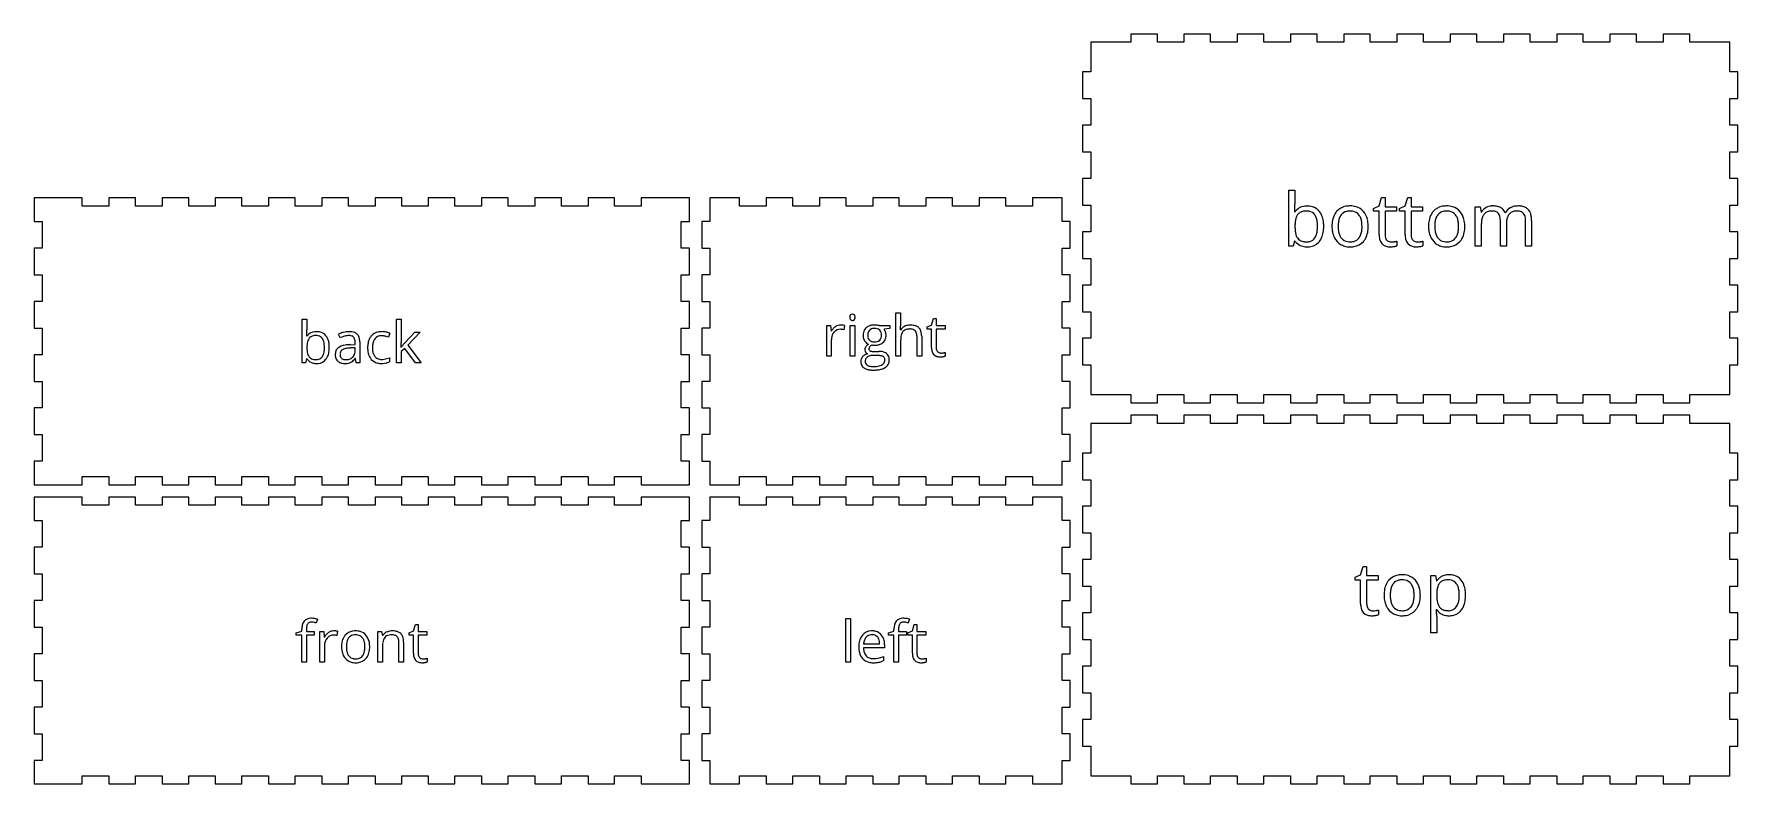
# Model space of a CAD drawing. Header units: millimetres. Extents: x 0 to 416, y 3 to 186.
import ezdxf

# ---------------------------------------------------------------- set-up
doc = ezdxf.new("R2010")
doc.units = ezdxf.units.MM

msp = doc.modelspace()

# ---------------------------------------------------------------- linework, layer by layer
at = {"layer": 'back_labelLayer'}
for p, q in [((65.49, 105.75), (65.49, 116.39)), ((65.49, 116.39), (66.62, 116.39)), ((66.62, 116.39), (66.62, 113.8)), ((74.7, 111.85), (74.35, 112.72)), ((86.85, 112.99), (86.5, 112.03)), ((88.52, 105.75), (88.52, 116.39)), ((88.52, 116.39), (89.64, 116.39)), ((89.64, 116.39), (89.64, 110.75)), ((90.53, 110.68), (92.95, 113.24)), ((94.3, 113.24), (91.27, 110.05)), ((92.95, 113.24), (94.3, 113.24)), ((66.57, 112.24), (66.62, 112.24)), ((77.14, 110.2), (78.41, 110.24)), ((78.38, 109.43), (77.25, 109.39)), ((78.38, 108.76), (78.38, 109.43)), ((78.41, 110.24), (78.41, 110.71)), ((79.51, 110.86), (79.51, 105.75)), ((89.58, 109.59), (89.64, 109.59)), ((90.49, 109.29), (89.64, 108.55)), ((89.64, 108.55), (89.64, 105.75)), ((93.14, 105.75), (90.49, 109.29)), ((91.27, 110.05), (94.51, 105.75)), ((66.3, 105.75), (65.49, 105.75)), ((66.54, 106.71), (66.3, 105.75)), ((66.62, 106.71), (66.54, 106.71)), ((78.45, 106.82), (78.39, 106.82)), ((78.67, 105.75), (78.45, 106.82)), ((79.51, 105.75), (78.67, 105.75)), ((86.74, 107.01), (86.74, 106)), ((89.64, 105.75), (88.52, 105.75)), ((94.51, 105.75), (93.14, 105.75))]:
    msp.add_line(p, q, dxfattribs=at)
for centre, radius, start, end in [((49.55, 113.56), 17.07, 355.7239, 358.1259), ((42.96, 113.78), 23.66, 358.1123, 0.0485), ((68.74, 110.77), 2.58, 95.1835, 145.1109), ((68.55, 110.42), 1.97, 100.4469, 119.6701), ((68.79, 109.23), 3.19, 89.5731, 100.7324), ((68.97, 109.49), 3.88, 89.8743, 96.8145), ((68.83, 109.79), 2.62, 78.6781, 90.375), ((69.01, 109.9), 3.47, 74.2393, 90.5624), ((69.05, 110.74), 1.65, 35.5408, 79.8011), ((69.24, 110.74), 2.6, 38.5631, 74.067), ((68.65, 110.28), 3.34, 16.4709, 38.4075), ((76.83, 108.12), 5.23, 106.3569, 118.335), ((77.28, 106.9), 5.58, 103.6227, 112.432), ((77.05, 107.43), 5.96, 104.5162, 106.549), ((76.89, 108.11), 5.26, 90.0714, 104.6521), ((76.84, 108.73), 3.69, 90.4484, 103.7665), ((76.82, 109.63), 2.8, 83.6507, 90.1753), ((76.91, 108.57), 4.79, 81.568, 90.3249), ((76.94, 110.57), 1.85, 70.5717, 83.9928), ((77.19, 110.38), 2.97, 68.2273, 81.7494), ((77.57, 111.34), 1.93, 47.8683, 68.2934), ((77.64, 111.46), 1.8, 19.2331, 46.6741), ((84.69, 110.29), 3.13, 138.655, 152.6854), ((84.54, 110.4), 2.94, 101.4913, 138.3134), ((84.84, 109.86), 2.52, 88.7194, 112.5668), ((84.89, 108.92), 4.45, 89.5892, 102.1788), ((84.89, 109.86), 2.52, 87.6748, 89.975), ((84.92, 108.26), 5.12, 77.7702, 89.9475), ((84.85, 109.12), 3.25, 81.691, 87.5079), ((84.65, 107.7), 4.69, 77.2999, 81.7346), ((84.82, 107.72), 5.66, 74.6797, 77.9579), ((85.34, 109.62), 3.7, 70.0946, 74.7386), ((85.84, 110.98), 2.24, 63.5034, 70.1861), ((86.08, 111.47), 1.7, 62.9291, 63.1878), ((52.45, 113.36), 14.17, 355.4715, 355.6528), ((75.36, 109.51), 8.74, 177.6176, 180.0425), ((74.12, 109.47), 7.5, 179.7763, 185.7075), ((72.74, 109.64), 6.11, 171.0668, 177.8457), ((71.17, 109.17), 4.53, 185.5925, 194.2051), ((70.21, 110.05), 3.55, 160.8927, 171.2334), ((68.69, 110.59), 1.94, 143.3382, 161.256), ((68.33, 110.83), 1.51, 120.1403, 142.4249), ((68.86, 110.6), 1.88, 32.7036, 35.5242), ((68.36, 110.31), 2.47, 15.7779, 32.0151), ((66.7, 109.22), 4.19, 343.4172, 353.6369), ((66.73, 109.83), 4.16, 6.1649, 16.0396), ((64.2, 109.54), 6.7, 359.7681, 6.3095), ((64.41, 109.49), 6.5, 353.4935, 0.2206), ((67.75, 109.07), 4.3, 335.8306, 350.8255), ((66.95, 109.75), 5.13, 5.1338, 16.7973), ((65.43, 109.46), 6.65, 350.6563, 0.338), ((64.8, 109.52), 7.28, 359.8779, 5.4094), ((75.47, 107.9), 1.96, 115.4905, 182.3568), ((76.45, 106.1), 4.02, 101.3568, 117.0799), ((78.02, 105.02), 7.6, 112.2122, 115.9641), ((75.92, 107.93), 1.21, 120.9734, 172.418), ((76.21, 107.48), 1.74, 113.5887, 121.6805), ((76.63, 106.48), 2.83, 102.7995, 113.2433), ((77.24, 102.41), 7.79, 92.4696, 101.7065), ((77.14, 104.31), 5.06, 96.3545, 102.9953), ((77.52, 101.06), 8.33, 91.8565, 96.4478), ((77.47, 99.12), 11.09, 91.7165, 92.9095), ((77.18, 111.23), 1.15, 42.7295, 71.038), ((77.08, 111.17), 1.27, 20.4094, 41.448), ((76.38, 110.9), 2.01, 7.8273, 20.6041), ((75.5, 108.73), 2.88, 346.9178, 0.2825), ((75.15, 110.72), 3.26, 359.6933, 8.0036), ((74.73, 108.76), 3.65, 359.8192, 359.9991), ((76.59, 111.08), 2.91, 6.3379, 19.6815), ((75.05, 110.88), 4.47, 359.8027, 6.6584), ((87.7, 109.49), 6.26, 169.8978, 180.3689), ((88.3, 109.44), 6.86, 179.9389, 183.9815), ((86.45, 109.28), 5.01, 183.5914, 196.354), ((85.52, 109.89), 4.04, 153.0875, 170.1051), ((88.88, 109.48), 6.27, 174.531, 180.155), ((88.11, 109.43), 5.5, 179.7041, 188.0744), ((86.44, 109.75), 3.81, 160.1419, 175.1368), ((86.13, 109.14), 3.5, 187.9315, 200.3885), ((84.66, 110.45), 1.9, 114.4266, 161.6633), ((84.37, 106.39), 6.03, 74.7801, 77.4497), ((84.64, 107.33), 5.05, 68.3294, 74.8832), ((42.93, 112.83), 46.77, 356.0207, 356.0555), ((52.76, 112.17), 36.92, 356.0329, 356.6443), ((67.39, 111.31), 22.26, 356.6325, 357.491), ((76.19, 110.93), 13.45, 357.5042, 358.3306), ((82.08, 110.76), 7.56, 358.2739, 359.8928), ((95.12, 105.7), 6.72, 142.3234, 144.7075), ((98.7, 102.94), 11.24, 140.4332, 142.3365), ((103.36, 99.11), 17.27, 139.2799, 140.4704), ((108.75, 94.47), 24.38, 138.3418, 139.2877), ((68.67, 108.18), 2.51, 215.585, 245.8362), ((69.27, 108.68), 2.57, 193.943, 208.0219), ((68.51, 108.29), 1.71, 208.5537, 217.5605), ((68.44, 108.26), 1.65, 218.169, 253.8047), ((68.86, 108.62), 2.99, 245.9802, 255.5455), ((68.75, 109.2), 2.64, 253.1382, 266.8483), ((68.95, 109.06), 3.44, 255.7755, 270.3186), ((68.83, 110.21), 3.65, 266.3775, 270.051), ((68.86, 108.83), 2.26, 269.3869, 285.8631), ((68.98, 109.46), 3.85, 269.9225, 275.5482), ((69.16, 108.31), 2.69, 274.064, 321.4081), ((69.03, 108.22), 1.63, 286.0163, 326.8497), ((68.22, 108.76), 2.6, 326.7105, 343.6662), ((68.77, 108.63), 3.19, 321.3161, 335.5436), ((76.36, 107.8), 2.86, 179.5457, 192.6949), ((75.4, 107.56), 1.87, 192.0828, 227.4521), ((75.45, 107.63), 1.95, 227.7689, 237.8051), ((75.62, 107.94), 2.3, 238.3273, 258.9184), ((76.49, 107.81), 1.79, 171.2122, 180.2058), ((76.32, 107.79), 1.62, 179.5266, 192.7788), ((75.77, 107.66), 1.06, 192.3264, 222.058), ((75.73, 107.64), 1.01, 222.5807, 229.2546), ((75.87, 107.81), 1.24, 229.7837, 254.2724), ((75.86, 109.1), 3.48, 258.672, 270.4047), ((76.05, 108.43), 1.87, 253.9397, 266.4534), ((75.89, 110.72), 5.11, 269.9539, 273.1491), ((76.11, 109.1), 2.55, 266.0783, 270.0591), ((76.13, 109.67), 3.12, 269.5792, 282.0413), ((75.97, 109.47), 3.86, 272.9335, 281.4139), ((76.22, 108.26), 2.62, 281.298, 293.7314), ((76.36, 108.66), 2.09, 281.7121, 306.4594), ((76.41, 107.77), 2.09, 294.3933, 304.7371), ((76.46, 108.5), 1.89, 306.988, 313.856), ((75.86, 108.56), 3.06, 304.8486, 314.8531), ((76.45, 108.49), 1.9, 314.1892, 347.427), ((74.7, 109.73), 4.7, 314.7445, 321.7072), ((84.8, 108.77), 3.28, 196.0167, 221.1349), ((84.47, 108.53), 2.88, 221.7976, 256.802), ((85.06, 108.75), 2.35, 200.4183, 216.6393), ((84.61, 108.43), 1.8, 216.9695, 261.3103), ((84.81, 109.85), 4.24, 256.4244, 270.489), ((84.81, 109.35), 2.75, 260.136, 270.2692), ((84.8, 111.35), 4.75, 270.2659, 286.2891), ((84.85, 111.84), 6.22, 269.9655, 272.8643), ((84.95, 110.38), 4.76, 272.5981, 282.1878), ((85.28, 108.88), 3.23, 282.0344, 296.9454), ((84.51, 112.43), 5.87, 286.0461, 292.3654)]:
    msp.add_arc(centre, radius, start, end, dxfattribs=at)
at = {"layer": 'back_outsideCutPath'}
for p, q in [((0, 146), (0, 140.25)), ((5.25, 146), (0, 146)), ((11.75, 146), (5.25, 146)), ((11.75, 144), (11.75, 146)), ((24.75, 146), (18.25, 146)), ((18.25, 146), (18.25, 144)), ((24.75, 144), (24.75, 146)), ((37.75, 146), (31.25, 146)), ((31.25, 146), (31.25, 144)), ((37.75, 144), (37.75, 146)), ((50.75, 146), (44.25, 146)), ((44.25, 146), (44.25, 144)), ((50.75, 144), (50.75, 146)), ((63.75, 146), (57.25, 146)), ((57.25, 146), (57.25, 144)), ((63.75, 144), (63.75, 146)), ((76.75, 146), (70.25, 146)), ((70.25, 146), (70.25, 144)), ((76.75, 144), (76.75, 146)), ((89.75, 146), (83.25, 146)), ((83.25, 146), (83.25, 144)), ((89.75, 144), (89.75, 146)), ((102.75, 146), (96.25, 146)), ((96.25, 146), (96.25, 144)), ((102.75, 144), (102.75, 146)), ((115.75, 146), (109.25, 146)), ((109.25, 146), (109.25, 144)), ((115.75, 144), (115.75, 146)), ((128.75, 146), (122.25, 146)), ((122.25, 146), (122.25, 144)), ((128.75, 144), (128.75, 146)), ((141.75, 146), (135.25, 146)), ((135.25, 146), (135.25, 144)), ((141.75, 144), (141.75, 146)), ((160, 146), (148.25, 146)), ((148.25, 146), (148.25, 144)), ((160, 140.25), (160, 146)), ((18.25, 144), (11.75, 144)), ((31.25, 144), (24.75, 144)), ((44.25, 144), (37.75, 144)), ((57.25, 144), (50.75, 144)), ((70.25, 144), (63.75, 144)), ((83.25, 144), (76.75, 144)), ((96.25, 144), (89.75, 144)), ((109.25, 144), (102.75, 144)), ((122.25, 144), (115.75, 144)), ((135.25, 144), (128.75, 144)), ((148.25, 144), (141.75, 144)), ((0, 140.25), (2, 140.25)), ((2, 140.25), (2, 133.75)), ((158, 133.75), (158, 140.25)), ((158, 140.25), (160, 140.25)), ((2, 133.75), (0, 133.75)), ((0, 133.75), (0, 127.25)), ((160, 133.75), (158, 133.75)), ((160, 127.25), (160, 133.75)), ((0, 127.25), (2, 127.25)), ((2, 127.25), (2, 120.75)), ((158, 120.75), (158, 127.25)), ((158, 127.25), (160, 127.25)), ((2, 120.75), (0, 120.75)), ((0, 120.75), (0, 114.25)), ((160, 120.75), (158, 120.75)), ((160, 114.25), (160, 120.75)), ((0, 114.25), (2, 114.25)), ((2, 114.25), (2, 107.75)), ((158, 107.75), (158, 114.25)), ((158, 114.25), (160, 114.25)), ((2, 107.75), (0, 107.75)), ((0, 107.75), (0, 101.25)), ((160, 107.75), (158, 107.75)), ((160, 101.25), (160, 107.75)), ((0, 101.25), (2, 101.25)), ((2, 101.25), (2, 94.75)), ((158, 94.75), (158, 101.25)), ((158, 101.25), (160, 101.25)), ((2, 94.75), (0, 94.75)), ((0, 94.75), (0, 88.25)), ((160, 94.75), (158, 94.75)), ((160, 88.25), (160, 94.75)), ((0, 88.25), (2, 88.25)), ((2, 88.25), (2, 81.75)), ((158, 81.75), (158, 88.25)), ((158, 88.25), (160, 88.25)), ((2, 81.75), (0, 81.75)), ((0, 81.75), (0, 76)), ((160, 81.75), (158, 81.75)), ((160, 76), (160, 81.75)), ((0, 76), (11.75, 76)), ((11.75, 76), (11.75, 78)), ((11.75, 78), (18.25, 78)), ((18.25, 78), (18.25, 76)), ((18.25, 76), (24.75, 76)), ((24.75, 76), (24.75, 78)), ((24.75, 78), (31.25, 78)), ((31.25, 78), (31.25, 76)), ((31.25, 76), (37.75, 76)), ((37.75, 76), (37.75, 78)), ((37.75, 78), (44.25, 78)), ((44.25, 78), (44.25, 76)), ((44.25, 76), (50.75, 76)), ((50.75, 76), (50.75, 78)), ((50.75, 78), (57.25, 78)), ((57.25, 78), (57.25, 76)), ((57.25, 76), (63.75, 76)), ((63.75, 76), (63.75, 78)), ((63.75, 78), (70.25, 78)), ((70.25, 78), (70.25, 76)), ((70.25, 76), (76.75, 76)), ((76.75, 76), (76.75, 78)), ((76.75, 78), (83.25, 78)), ((83.25, 78), (83.25, 76)), ((83.25, 76), (89.75, 76)), ((89.75, 76), (89.75, 78)), ((89.75, 78), (96.25, 78)), ((96.25, 78), (96.25, 76)), ((96.25, 76), (102.75, 76)), ((102.75, 76), (102.75, 78)), ((102.75, 78), (109.25, 78)), ((109.25, 78), (109.25, 76)), ((109.25, 76), (115.75, 76)), ((115.75, 76), (115.75, 78)), ((115.75, 78), (122.25, 78)), ((122.25, 78), (122.25, 76)), ((122.25, 76), (128.75, 76)), ((128.75, 76), (128.75, 78)), ((128.75, 78), (135.25, 78)), ((135.25, 78), (135.25, 76)), ((135.25, 76), (141.75, 76)), ((141.75, 76), (141.75, 78)), ((141.75, 78), (148.25, 78)), ((148.25, 78), (148.25, 76)), ((148.25, 76), (154.75, 76)), ((154.75, 76), (160, 76))]:
    msp.add_line(p, q, dxfattribs=at)
at = {"layer": 'bottom_labelLayer'}
for p, q in [((306.39, 134.25), (306.39, 147.93)), ((306.39, 147.93), (307.85, 147.93)), ((307.85, 147.93), (307.85, 144.6)), ((328.4, 144.06), (329.01, 146.12)), ((329.01, 146.12), (329.86, 146.12)), ((329.86, 146.12), (329.86, 143.88)), ((334.75, 144.06), (335.37, 146.12)), ((335.37, 146.12), (336.21, 146.12)), ((336.21, 146.12), (336.21, 143.88)), ((307.78, 142.6), (307.85, 142.6)), ((327.02, 143.45), (328.4, 144.06)), ((327.02, 142.75), (327.02, 143.45)), ((328.4, 142.75), (327.02, 142.75)), ((328.4, 137.02), (328.4, 142.75)), ((329.86, 143.88), (332.65, 143.88)), ((332.65, 142.75), (329.86, 142.75)), ((329.86, 142.75), (329.86, 137.08)), ((332.65, 143.88), (332.65, 142.75)), ((333.37, 143.45), (334.75, 144.06)), ((333.37, 142.75), (333.37, 143.45)), ((334.75, 142.75), (333.37, 142.75)), ((334.75, 137.02), (334.75, 142.75)), ((336.21, 143.88), (339.01, 143.88)), ((339.01, 142.75), (336.21, 142.75)), ((336.21, 142.75), (336.21, 137.08)), ((339.01, 143.88), (339.01, 142.75)), ((351.87, 134.25), (351.87, 143.88)), ((351.87, 143.88), (353.06, 143.88)), ((353.06, 143.88), (353.3, 142.56)), ((353.3, 142.56), (353.37, 142.56)), ((359.17, 142.42), (359.24, 142.42)), ((353.33, 139.3), (353.33, 134.25)), ((358.01, 134.25), (358.01, 140.52)), ((359.47, 139.63), (359.47, 134.25)), ((364.15, 134.25), (364.15, 140.52)), ((365.61, 140.53), (365.61, 134.25)), ((307.44, 134.25), (306.39, 134.25)), ((307.74, 135.49), (307.44, 134.25)), ((307.85, 135.49), (307.74, 135.49)), ((332.72, 135.45), (332.72, 134.34)), ((339.08, 135.45), (339.08, 134.34)), ((353.33, 134.25), (351.87, 134.25)), ((359.47, 134.25), (358.01, 134.25)), ((365.61, 134.25), (364.15, 134.25))]:
    msp.add_line(p, q, dxfattribs=at)
for centre, radius, start, end in [((285.9, 144.29), 21.95, 355.7239, 358.1259), ((289.58, 144.04), 18.25, 355.4718, 355.6527), ((277.43, 144.58), 30.42, 358.1123, 0.0484), ((310.57, 140.7), 3.32, 95.1835, 145.1109), ((310.51, 140.47), 2.5, 143.3382, 161.256), ((310.05, 140.78), 1.94, 120.1403, 142.4249), ((310.33, 140.25), 2.54, 100.447, 119.6701), ((310.63, 138.72), 4.1, 89.5731, 100.7324), ((310.86, 139.06), 4.98, 89.8743, 96.8146), ((310.68, 139.45), 3.37, 78.6781, 90.375), ((310.92, 139.58), 4.46, 74.2393, 90.5624), ((310.97, 140.66), 2.13, 35.5408, 79.8011), ((311.21, 140.66), 3.34, 38.5631, 74.067), ((310.73, 140.49), 2.42, 32.7034, 35.5243), ((310.08, 140.12), 3.17, 15.778, 32.0151), ((310.45, 140.07), 4.3, 16.4709, 38.4075), ((321.89, 139.64), 4.95, 150.7111, 169.4695), ((321.07, 140.06), 4.03, 138.1759, 150.2287), ((320.93, 140.16), 3.86, 99.1759, 137.9833), ((321.53, 140.06), 3.02, 142.9026, 162.3749), ((320.96, 140.46), 2.32, 103.4685, 142.3119), ((321.3, 138.39), 5.67, 89.7326, 100.076), ((321.26, 139.35), 3.47, 89.4806, 103.8805), ((321.31, 139.14), 3.68, 79.3454, 90.3175), ((321.38, 139.16), 4.9, 73.5223, 90.5692), ((321.59, 140.39), 2.4, 37.9578, 80.4006), ((321.67, 140.2), 3.82, 41.1446, 73.2134), ((321.09, 140.04), 3, 20.0257, 37.435), ((321.12, 139.73), 4.54, 13.5014, 41.0703), ((345.47, 139.64), 4.95, 150.7111, 169.4695), ((344.65, 140.06), 4.03, 138.1759, 150.2287), ((344.51, 140.16), 3.86, 99.1759, 137.9833), ((345.11, 140.06), 3.02, 142.9026, 162.3749), ((344.54, 140.46), 2.32, 103.4685, 142.3119), ((344.89, 138.39), 5.67, 89.7326, 100.076), ((344.84, 139.35), 3.47, 89.4806, 103.8805), ((344.89, 139.14), 3.68, 79.3454, 90.3175), ((344.96, 139.16), 4.9, 73.5223, 90.5692), ((345.17, 140.39), 2.4, 37.9578, 80.4006), ((345.25, 140.2), 3.82, 41.1446, 73.2134), ((344.68, 140.04), 3, 20.0257, 37.435), ((344.7, 139.73), 4.54, 13.5014, 41.0703), ((355.84, 141.11), 2.87, 117.121, 149.5424), ((355.93, 140.53), 2.45, 143.077, 161.3914), ((355.48, 140.83), 1.91, 123.702, 142.3022), ((355.67, 140.5), 2.29, 101.1546, 123.0656), ((356.13, 140.59), 3.46, 93.8343, 117.5072), ((355.95, 139.2), 3.62, 89.5573, 101.4832), ((356.21, 139.88), 4.18, 89.9662, 94.2831), ((355.98, 139.4), 3.42, 85.5238, 90.0794), ((356.26, 139.28), 4.78, 77.5572, 90.5513), ((356.08, 140.39), 2.42, 72.3601, 85.9562), ((356.36, 141.24), 1.53, 41.0611, 72.8993), ((356.7, 141.19), 2.82, 52.7027, 78.0054), ((356.17, 141.11), 1.76, 20.7071, 40.0218), ((355.29, 140.77), 2.7, 7.9865, 20.795), ((356.86, 141.48), 2.49, 22.2098, 51.4971), ((361.88, 140.91), 3.05, 119.4042, 150.1829), ((361.99, 140.52), 2.41, 140.9765, 161.1699), ((361.6, 140.8), 1.93, 122.3597, 140.2884), ((362.22, 140.4), 3.66, 118.2583, 120.0631), ((362.22, 140.36), 3.69, 95.8635, 117.9693), ((361.82, 140.42), 2.37, 101.0032, 121.7841), ((362.1, 139.07), 3.75, 89.5621, 101.2962), ((362.34, 139.45), 4.6, 89.9197, 96.2618), ((362.13, 139.43), 3.39, 85.8145, 90.0685), ((362.38, 138.99), 5.07, 79.9361, 90.3804), ((362.22, 140.39), 2.42, 72.6396, 86.2568), ((362.5, 141.24), 1.54, 41.0408, 73.1792), ((362.72, 140.82), 3.21, 62.9723, 80.1665), ((362.31, 141.11), 1.76, 20.7071, 40.0218), ((361.43, 140.77), 2.7, 7.9865, 20.795), ((363.07, 141.54), 2.4, 44.229, 62.6229), ((362.97, 141.5), 2.51, 19.5612, 43.3161), ((361.44, 140.92), 4.14, 7.5042, 19.9645), ((358.92, 140.57), 6.69, 359.7107, 7.6907), ((319.09, 139.08), 11.24, 177.6177, 180.0426), ((317.5, 139.04), 9.65, 179.7763, 185.7075), ((315.71, 139.26), 7.86, 171.0668, 177.8457), ((313.69, 138.65), 5.82, 185.5925, 194.2051), ((312.46, 139.78), 4.56, 160.8926, 171.2335), ((307.95, 138.71), 5.39, 343.4171, 353.6369), ((307.99, 139.5), 5.35, 6.1649, 16.0396), ((304.74, 139.13), 8.62, 359.7681, 6.3095), ((305, 139.06), 8.36, 353.4935, 0.2206), ((309.3, 138.52), 5.53, 335.8306, 350.8255), ((308.27, 139.39), 6.59, 5.1338, 16.7973), ((306.32, 139.02), 8.55, 350.6563, 0.338), ((305.51, 139.1), 9.36, 359.8779, 5.4094), ((324.46, 139.13), 7.58, 169.2443, 180.3881), ((324.18, 139.05), 7.3, 179.7745, 189.0933), ((322.31, 138.73), 5.4, 188.9102, 205.3171), ((326.11, 139.11), 7.71, 173.0086, 180.2464), ((325.78, 139.04), 7.39, 179.706, 187.9161), ((323.32, 139.46), 4.9, 162.0653, 173.1675), ((323.07, 138.65), 4.65, 187.7639, 200.0977), ((319.61, 139.49), 4.59, 7.744, 20.069), ((319.18, 138.73), 5.02, 342.3616, 353.7538), ((316.94, 139.11), 7.28, 359.7076, 7.8973), ((316.54, 139.05), 7.69, 353.5363, 0.2014), ((320.74, 138.52), 4.95, 330.2507, 349.4116), ((319, 139.17), 6.73, 1.1277, 13.88), ((318.2, 139.02), 7.54, 349.1762, 0.3863), ((317.17, 139.08), 8.56, 359.992, 1.5419), ((348.04, 139.13), 7.58, 169.2443, 180.3881), ((347.76, 139.05), 7.3, 179.7745, 189.0933), ((345.89, 138.73), 5.4, 188.9102, 205.3171), ((349.69, 139.11), 7.71, 173.0086, 180.2464), ((349.36, 139.04), 7.39, 179.706, 187.9161), ((346.9, 139.46), 4.9, 162.0653, 173.1675), ((346.65, 138.65), 4.65, 187.7639, 200.0977), ((343.19, 139.49), 4.59, 7.744, 20.069), ((342.77, 138.73), 5.02, 342.3616, 353.7538), ((340.52, 139.11), 7.28, 359.7076, 7.8973), ((340.12, 139.05), 7.69, 353.5363, 0.2014), ((344.32, 138.52), 4.95, 330.2507, 349.4116), ((342.58, 139.17), 6.73, 1.1277, 13.88), ((341.78, 139.02), 7.54, 349.1762, 0.3863), ((340.75, 139.08), 8.56, 359.992, 1.5419), ((363.49, 139.31), 10.16, 178.0977, 180.0253), ((360.67, 139.43), 7.33, 171.3042, 178.3501), ((357.71, 139.9), 4.34, 161.0234, 171.4469), ((353.7, 140.54), 4.3, 359.6948, 8.1472), ((365.88, 139.66), 6.41, 172.3777, 180.1829), ((367.47, 139.63), 8, 179.8936, 180.0008), ((363.45, 140), 3.96, 160.8732, 172.5272), ((359.85, 140.54), 4.3, 359.6948, 8.1472), ((310.48, 137.37), 3.23, 215.585, 245.8362), ((311.26, 138.01), 3.31, 193.943, 208.0219), ((310.27, 137.51), 2.2, 208.5536, 217.5606), ((310.19, 137.48), 2.12, 218.1691, 253.8047), ((310.72, 137.94), 3.85, 245.9802, 255.5456), ((310.58, 138.69), 3.39, 253.1383, 266.8483), ((310.85, 138.5), 4.43, 255.7755, 270.3185), ((310.69, 139.99), 4.69, 266.3775, 270.051), ((310.73, 138.2), 2.91, 269.3869, 285.8631), ((310.88, 139.02), 4.95, 269.9226, 275.5482), ((311.11, 137.54), 3.45, 274.064, 321.4081), ((310.94, 137.42), 2.1, 286.0163, 326.8497), ((309.9, 138.11), 3.35, 326.7105, 343.6662), ((310.61, 137.95), 4.1, 321.3161, 335.5436), ((321.75, 138.5), 4.8, 205.656, 208.4461), ((321.03, 138.06), 3.95, 207.7947, 238.6758), ((321.58, 138.1), 3.06, 200.0846, 216.9132), ((321.08, 138.16), 4.06, 238.8115, 253.2428), ((321.04, 137.71), 2.39, 217.301, 261.7099), ((321.24, 138.76), 4.69, 253.5437, 270.4182), ((321.29, 138.92), 3.62, 260.5033, 270.2477), ((321.29, 139.74), 5.67, 269.7503, 279.8033), ((321.34, 138.68), 3.39, 269.4482, 284.7256), ((321.61, 137.69), 2.36, 284.5662, 322.6334), ((321.66, 138), 3.89, 278.8959, 317.9979), ((320.98, 138.14), 3.13, 323.0089, 342.639), ((321.52, 138.11), 4.07, 318.144, 329.7566), ((332.98, 136.97), 4.59, 179.3551, 192.8477), ((330.68, 136.34), 2.21, 190.3818, 253.8772), ((332.79, 137.06), 2.94, 179.6416, 189.7506), ((331.76, 136.88), 1.88, 189.5479, 205.7874), ((331.33, 136.68), 1.42, 206.1294, 221.4084), ((331.13, 137.88), 3.81, 253.7848, 270.8853), ((331.28, 136.64), 1.36, 221.5949, 262.3505), ((331.4, 137.23), 1.95, 261.3267, 270.1913), ((331.19, 137.82), 3.74, 270.0034, 270.7602), ((331.17, 138.62), 4.55, 270.8933, 275.5484), ((331.41, 140.07), 4.79, 269.8804, 278.3028), ((331, 140.39), 6.32, 275.526, 279.294), ((331.15, 139.53), 5.45, 279.1861, 280.1145), ((331.46, 139.7), 4.42, 278.4155, 279.0081), ((331.4, 138.21), 4.11, 280.007, 283.3735), ((330.92, 143.13), 7.89, 278.9589, 280.5104), ((331.76, 136.68), 2.54, 283.3068, 288.1199), ((331.43, 140.38), 5.1, 280.4848, 282.6269), ((331.88, 138.39), 3.05, 282.5877, 285.5795), ((332.11, 135.64), 1.44, 287.9888, 295.3048), ((332.11, 137.56), 2.19, 285.724, 286.2569), ((339.34, 136.97), 4.59, 179.3551, 192.8477), ((337.04, 136.34), 2.21, 190.3818, 253.8772), ((339.15, 137.06), 2.94, 179.6416, 189.7506), ((338.11, 136.88), 1.88, 189.5479, 205.7874), ((337.69, 136.68), 1.42, 206.1294, 221.4084), ((337.49, 137.88), 3.81, 253.7848, 270.8853), ((337.64, 136.64), 1.36, 221.5949, 262.3505), ((337.75, 137.23), 1.95, 261.3267, 270.1913), ((337.55, 137.82), 3.74, 270.0034, 270.7602), ((337.53, 138.62), 4.55, 270.8933, 275.5484), ((337.77, 140.07), 4.79, 269.8804, 278.3028), ((337.36, 140.39), 6.32, 275.526, 279.294), ((337.51, 139.53), 5.45, 279.1861, 280.1145), ((337.81, 139.7), 4.42, 278.4155, 279.0081), ((337.75, 138.21), 4.11, 280.007, 283.3735), ((337.28, 143.13), 7.89, 278.9589, 280.5104), ((338.12, 136.68), 2.54, 283.3068, 288.1199), ((337.79, 140.38), 5.1, 280.4848, 282.6269), ((338.24, 138.39), 3.05, 282.5877, 285.5795), ((338.46, 135.64), 1.44, 287.9888, 295.3048), ((338.46, 137.56), 2.19, 285.724, 286.2569), ((345.33, 138.5), 4.8, 205.656, 208.4461), ((344.61, 138.06), 3.95, 207.7947, 238.6758), ((345.16, 138.1), 3.06, 200.0846, 216.9132), ((344.66, 138.16), 4.06, 238.8115, 253.2428), ((344.62, 137.71), 2.39, 217.301, 261.7099), ((344.82, 138.76), 4.69, 253.5437, 270.4182), ((344.87, 138.92), 3.62, 260.5033, 270.2477), ((344.88, 139.74), 5.67, 269.7503, 279.8033), ((344.92, 138.68), 3.39, 269.4482, 284.7256), ((345.19, 137.69), 2.36, 284.5662, 322.6334), ((345.24, 138), 3.89, 278.8959, 317.9979), ((344.56, 138.14), 3.13, 323.0089, 342.639), ((345.1, 138.11), 4.07, 318.144, 329.7566)]:
    msp.add_arc(centre, radius, start, end, dxfattribs=at)
at = {"layer": 'bottom_outsideCutPath'}
for p, q in [((258, 184), (258, 176.75)), ((261.25, 184), (258, 184)), ((267.75, 184), (261.25, 184)), ((274.25, 186), (267.75, 186)), ((267.75, 186), (267.75, 184)), ((274.25, 184), (274.25, 186)), ((280.75, 184), (274.25, 184)), ((287.25, 186), (280.75, 186)), ((280.75, 186), (280.75, 184)), ((287.25, 184), (287.25, 186)), ((293.75, 184), (287.25, 184)), ((300.25, 186), (293.75, 186)), ((293.75, 186), (293.75, 184)), ((300.25, 184), (300.25, 186)), ((306.75, 184), (300.25, 184)), ((313.25, 186), (306.75, 186)), ((306.75, 186), (306.75, 184)), ((313.25, 184), (313.25, 186)), ((319.75, 184), (313.25, 184)), ((326.25, 186), (319.75, 186)), ((319.75, 186), (319.75, 184)), ((326.25, 184), (326.25, 186)), ((332.75, 184), (326.25, 184)), ((339.25, 186), (332.75, 186)), ((332.75, 186), (332.75, 184)), ((339.25, 184), (339.25, 186)), ((345.75, 184), (339.25, 184)), ((352.25, 186), (345.75, 186)), ((345.75, 186), (345.75, 184)), ((352.25, 184), (352.25, 186)), ((358.75, 184), (352.25, 184)), ((365.25, 186), (358.75, 186)), ((358.75, 186), (358.75, 184)), ((365.25, 184), (365.25, 186)), ((371.75, 184), (365.25, 184)), ((378.25, 186), (371.75, 186)), ((371.75, 186), (371.75, 184)), ((378.25, 184), (378.25, 186)), ((384.75, 184), (378.25, 184)), ((391.25, 186), (384.75, 186)), ((384.75, 186), (384.75, 184)), ((391.25, 184), (391.25, 186)), ((397.75, 184), (391.25, 184)), ((404.25, 186), (397.75, 186)), ((397.75, 186), (397.75, 184)), ((404.25, 184), (404.25, 186)), ((414, 184), (404.25, 184)), ((414, 183.25), (414, 184)), ((414, 176.75), (414, 183.25)), ((258, 176.75), (256, 176.75)), ((256, 176.75), (256, 170.25)), ((416, 176.75), (414, 176.75)), ((416, 170.25), (416, 176.75)), ((256, 170.25), (258, 170.25)), ((258, 170.25), (258, 163.75)), ((414, 163.75), (414, 170.25)), ((414, 170.25), (416, 170.25)), ((258, 163.75), (256, 163.75)), ((256, 163.75), (256, 157.25)), ((416, 163.75), (414, 163.75)), ((416, 157.25), (416, 163.75)), ((256, 157.25), (258, 157.25)), ((258, 157.25), (258, 150.75)), ((414, 150.75), (414, 157.25)), ((414, 157.25), (416, 157.25)), ((258, 150.75), (256, 150.75)), ((256, 150.75), (256, 144.25)), ((416, 150.75), (414, 150.75)), ((416, 144.25), (416, 150.75)), ((256, 144.25), (258, 144.25)), ((258, 144.25), (258, 137.75)), ((414, 137.75), (414, 144.25)), ((414, 144.25), (416, 144.25)), ((258, 137.75), (256, 137.75)), ((256, 137.75), (256, 131.25)), ((416, 137.75), (414, 137.75)), ((416, 131.25), (416, 137.75)), ((256, 131.25), (258, 131.25)), ((258, 131.25), (258, 124.75)), ((414, 124.75), (414, 131.25)), ((414, 131.25), (416, 131.25)), ((258, 124.75), (256, 124.75)), ((256, 124.75), (256, 118.25)), ((416, 124.75), (414, 124.75)), ((416, 118.25), (416, 124.75)), ((256, 118.25), (258, 118.25)), ((258, 118.25), (258, 111.75)), ((414, 111.75), (414, 118.25)), ((414, 118.25), (416, 118.25)), ((258, 111.75), (256, 111.75)), ((256, 111.75), (256, 105.25)), ((416, 111.75), (414, 111.75)), ((416, 105.25), (416, 111.75)), ((256, 105.25), (258, 105.25)), ((258, 105.25), (258, 98.75)), ((414, 98), (414, 105.25)), ((414, 105.25), (416, 105.25)), ((258, 98.75), (258, 98)), ((258, 98), (267.75, 98)), ((267.75, 98), (267.75, 96)), ((267.75, 96), (274.25, 96)), ((274.25, 96), (274.25, 98)), ((274.25, 98), (280.75, 98)), ((280.75, 98), (280.75, 96)), ((280.75, 96), (287.25, 96)), ((287.25, 96), (287.25, 98)), ((287.25, 98), (293.75, 98)), ((293.75, 98), (293.75, 96)), ((293.75, 96), (300.25, 96)), ((300.25, 96), (300.25, 98)), ((300.25, 98), (306.75, 98)), ((306.75, 98), (306.75, 96)), ((306.75, 96), (313.25, 96)), ((313.25, 96), (313.25, 98)), ((313.25, 98), (319.75, 98)), ((319.75, 98), (319.75, 96)), ((319.75, 96), (326.25, 96)), ((326.25, 96), (326.25, 98)), ((326.25, 98), (332.75, 98)), ((332.75, 98), (332.75, 96)), ((332.75, 96), (339.25, 96)), ((339.25, 96), (339.25, 98)), ((339.25, 98), (345.75, 98)), ((345.75, 98), (345.75, 96)), ((345.75, 96), (352.25, 96)), ((352.25, 96), (352.25, 98)), ((352.25, 98), (358.75, 98)), ((358.75, 98), (358.75, 96)), ((358.75, 96), (365.25, 96)), ((365.25, 96), (365.25, 98)), ((365.25, 98), (371.75, 98)), ((371.75, 98), (371.75, 96)), ((371.75, 96), (378.25, 96)), ((378.25, 96), (378.25, 98)), ((378.25, 98), (384.75, 98)), ((384.75, 98), (384.75, 96)), ((384.75, 96), (391.25, 96)), ((391.25, 96), (391.25, 98)), ((391.25, 98), (397.75, 98)), ((397.75, 98), (397.75, 96)), ((397.75, 96), (404.25, 96)), ((404.25, 96), (404.25, 98)), ((404.25, 98), (410.75, 98)), ((410.75, 98), (414, 98))]:
    msp.add_line(p, q, dxfattribs=at)
at = {"layer": 'front_labelLayer'}
for p, q in [((69.17, 43.19), (68.87, 42.28)), ((92.62, 40.34), (93.09, 41.94)), ((93.09, 41.94), (93.75, 41.94)), ((93.75, 41.94), (93.75, 40.2)), ((64.02, 39.84), (65.36, 40.25)), ((64.02, 39.32), (64.02, 39.84)), ((65.36, 39.32), (64.02, 39.32)), ((65.36, 40.25), (65.36, 40.66)), ((65.36, 32.71), (65.36, 39.32)), ((66.5, 40.69), (66.5, 40.2)), ((66.5, 40.2), (68.4, 40.2)), ((68.4, 39.32), (66.5, 39.32)), ((66.5, 39.32), (66.5, 32.71)), ((68.4, 40.2), (68.4, 39.32)), ((69.77, 32.71), (69.77, 40.2)), ((69.77, 40.2), (70.71, 40.2)), ((70.71, 40.2), (70.84, 38.82)), ((70.84, 38.82), (70.89, 38.82)), ((74.08, 40.26), (73.93, 39.21)), ((83.94, 32.71), (83.94, 40.2)), ((83.94, 40.2), (84.86, 40.2)), ((84.86, 40.2), (85.05, 39.18)), ((85.05, 39.18), (85.1, 39.18)), ((89.07, 32.71), (89.07, 37.56)), ((90.2, 37.6), (90.2, 32.71)), ((91.54, 39.87), (92.62, 40.34)), ((91.54, 39.32), (91.54, 39.87)), ((92.62, 39.32), (91.54, 39.32)), ((92.62, 34.87), (92.62, 39.32)), ((93.75, 40.2), (95.92, 40.2)), ((95.92, 39.32), (93.75, 39.32)), ((93.75, 39.32), (93.75, 34.91)), ((95.92, 40.2), (95.92, 39.32)), ((70.9, 36.73), (70.9, 32.71)), ((85.08, 36.64), (85.08, 32.71)), ((95.98, 33.65), (95.98, 32.78)), ((66.5, 32.71), (65.36, 32.71)), ((70.9, 32.71), (69.77, 32.71)), ((85.08, 32.71), (83.94, 32.71)), ((90.2, 32.71), (89.07, 32.71))]:
    msp.add_line(p, q, dxfattribs=at)
for centre, radius, start, end in [((69.96, 40.72), 4.6, 167.5776, 180.6587), ((67.8, 41.22), 2.38, 141.7434, 168.2322), ((67.44, 41.4), 1.99, 98.2552, 139.6203), ((68.83, 40.99), 2.32, 161.8438, 171.7847), ((67.88, 41.31), 1.31, 145.0688, 162.1802), ((67.6, 41.49), 0.983, 102.7677, 144.338), ((67.75, 39.98), 3.45, 89.6697, 99.9315), ((67.74, 40.96), 1.53, 89.4859, 103.4197), ((67.74, 40.05), 2.44, 83.076, 89.7927), ((67.75, 39.77), 3.65, 81.5641, 89.7017), ((67.6, 38.85), 3.65, 76.5183, 83.0217), ((67.5, 37.98), 5.46, 75.974, 81.6565), ((67.17, 37.04), 5.51, 71.9613, 76.5918), ((67.06, 36.15), 7.35, 73.2964, 76.0946), ((70.39, 40.75), 3.89, 171.6528, 178.4383), ((71.85, 40.69), 5.36, 178.1973, 180.0232), ((74.23, 36.94), 3.83, 139.414, 150.6033), ((73.51, 36.87), 2.59, 138.9576, 174.5422), ((73.54, 37.52), 2.93, 124.2322, 139.4161), ((73.58, 36.8), 2.69, 135.6209, 138.8377), ((73.09, 37.34), 1.97, 89.6335, 137.0881), ((73.18, 38.08), 2.26, 89.6797, 124.4406), ((73.1, 36.65), 2.66, 87.3436, 89.9661), ((73.2, 35.13), 5.21, 84.9923, 90.1281), ((73.06, 35.83), 3.48, 81.5885, 87.1916), ((72.84, 34.33), 5, 77.4454, 81.6361), ((73.32, 36.53), 3.8, 78.4892, 85.0266), ((80.96, 36.51), 5.89, 169.2443, 180.3881), ((78.96, 36.9), 3.85, 150.7111, 169.4696), ((78.32, 37.23), 3.14, 138.176, 150.2288), ((78.21, 37.31), 3, 99.1759, 137.9833), ((80.07, 36.77), 3.81, 162.0653, 173.1675), ((78.68, 37.23), 2.35, 142.9026, 162.375), ((78.24, 37.54), 1.81, 103.4685, 142.3119), ((78.51, 35.93), 4.41, 89.7326, 100.076), ((78.47, 36.68), 2.7, 89.4806, 103.8805), ((78.51, 36.52), 2.86, 79.3454, 90.3175), ((78.56, 36.53), 3.81, 73.5223, 90.5692), ((78.73, 37.49), 1.87, 37.9578, 80.4006), ((78.79, 37.34), 2.97, 41.1446, 73.2134), ((78.34, 37.22), 2.34, 20.0257, 37.435), ((77.19, 36.79), 3.57, 7.744, 20.069), ((78.36, 36.97), 3.53, 13.5014, 41.0703), ((76.71, 36.54), 5.24, 1.1277, 13.88), ((90.44, 36.73), 5.36, 171.1766, 178.3218), ((87.04, 37.95), 2.3, 116.9443, 147.6526), ((88.33, 37.07), 3.23, 159.9534, 171.3801), ((87.05, 37.55), 1.86, 140.1519, 160.3146), ((86.83, 37.7), 1.6, 118.544, 139.1926), ((87.28, 37.55), 2.76, 115.8074, 117.6066), ((87.08, 37.22), 2.14, 100.1177, 118.1602), ((87.41, 37.26), 3.07, 94.3227, 115.5454), ((87.32, 35.94), 3.43, 89.5933, 100.3718), ((87.48, 36.63), 3.72, 89.9579, 94.7109), ((87.35, 36.37), 3.01, 84.0198, 90.1511), ((87.51, 35.86), 4.48, 80.5585, 90.3538), ((87.47, 37.34), 2.03, 71.0828, 84.3691), ((87.72, 38.05), 1.28, 43.3791, 71.5386), ((87.79, 37.48), 2.83, 65.1094, 80.7638), ((87.65, 38.02), 1.35, 22.7024, 42.3419), ((87.05, 37.77), 2, 8.4931, 22.658), ((88.12, 38.21), 2.04, 46.5584, 64.8782), ((85.86, 37.58), 3.21, 359.6714, 8.6877), ((88.14, 38.28), 1.97, 19.3849, 45.5997), ((87.01, 37.86), 3.18, 6.9634, 19.8363), ((85.25, 37.62), 4.95, 359.7632, 7.2115), ((74.35, 36.74), 3.44, 173.6908, 180.0883), ((80.74, 36.44), 5.68, 179.7745, 189.0933), ((79.29, 36.2), 4.2, 188.9102, 205.3171), ((78.85, 36.02), 3.73, 205.6561, 208.4461), ((78.29, 35.67), 3.07, 207.7947, 238.6758), ((82.24, 36.49), 6, 173.0086, 180.2464), ((81.99, 36.44), 5.75, 179.706, 187.9161), ((79.88, 36.13), 3.62, 187.7639, 200.0977), ((78.72, 35.71), 2.38, 200.0846, 216.9131), ((78.3, 35.41), 1.86, 217.301, 261.7099), ((78.49, 36.34), 2.82, 260.5033, 270.2477), ((78.53, 36.16), 2.64, 269.4482, 284.7256), ((78.74, 35.39), 1.83, 284.5662, 322.6334), ((78.78, 35.63), 3.03, 278.8959, 317.9979), ((78.25, 35.74), 2.44, 323.0089, 342.6391), ((76.86, 36.2), 3.9, 342.3616, 353.7538), ((75.11, 36.49), 5.66, 359.7076, 7.8973), ((74.8, 36.44), 5.98, 353.5363, 0.2014), ((78.67, 35.72), 3.17, 318.144, 329.7566), ((78.06, 36.03), 3.85, 330.2507, 349.4116), ((76.09, 36.43), 5.86, 349.1762, 0.3863), ((75.29, 36.47), 6.66, 359.992, 1.542), ((92.34, 36.65), 7.27, 178.081, 180.0237), ((96.18, 34.83), 3.57, 179.3551, 192.8478), ((94.39, 34.34), 1.72, 190.3818, 253.8772), ((96.04, 34.9), 2.29, 179.6416, 189.7506), ((95.23, 34.76), 1.47, 189.548, 205.7873), ((94.9, 34.6), 1.1, 206.1294, 221.4084), ((94.86, 34.57), 1.05, 221.5949, 262.3505), ((94.95, 35.03), 1.52, 261.3266, 270.1913), ((94.96, 37.24), 3.73, 269.8803, 278.3029), ((95, 36.95), 3.43, 278.4157, 279.0083), ((94.58, 39.62), 6.14, 278.9591, 280.5104), ((94.98, 37.48), 3.96, 280.4848, 282.6268), ((95.33, 35.93), 2.37, 282.5878, 285.5794), ((95.5, 35.28), 1.7, 285.7233, 286.2558), ((78.33, 35.75), 3.16, 238.8116, 253.2428), ((78.45, 36.22), 3.64, 253.5437, 270.4182), ((78.5, 36.98), 4.41, 269.7503, 279.8033), ((94.74, 35.54), 2.96, 253.7848, 270.8853), ((94.79, 35.48), 2.91, 270.0029, 270.7607), ((94.77, 36.11), 3.54, 270.8932, 275.5484), ((94.64, 37.49), 4.92, 275.526, 279.294), ((94.76, 36.83), 4.25, 279.1866, 280.1141), ((94.95, 35.79), 3.19, 280.007, 283.3735), ((95.23, 34.6), 1.97, 283.307, 288.1197), ((95.5, 33.79), 1.12, 287.9889, 295.3048)]:
    msp.add_arc(centre, radius, start, end, dxfattribs=at)
at = {"layer": 'front_outsideCutPath'}
for p, q in [((0, 73), (0, 67.25)), ((5.25, 73), (0, 73)), ((11.75, 73), (5.25, 73)), ((11.75, 71), (11.75, 73)), ((18.25, 71), (11.75, 71)), ((24.75, 73), (18.25, 73)), ((18.25, 73), (18.25, 71)), ((24.75, 71), (24.75, 73)), ((31.25, 71), (24.75, 71)), ((37.75, 73), (31.25, 73)), ((31.25, 73), (31.25, 71)), ((37.75, 71), (37.75, 73)), ((44.25, 71), (37.75, 71)), ((50.75, 73), (44.25, 73)), ((44.25, 73), (44.25, 71)), ((50.75, 71), (50.75, 73)), ((57.25, 71), (50.75, 71)), ((63.75, 73), (57.25, 73)), ((57.25, 73), (57.25, 71)), ((63.75, 71), (63.75, 73)), ((70.25, 71), (63.75, 71)), ((76.75, 73), (70.25, 73)), ((70.25, 73), (70.25, 71)), ((76.75, 71), (76.75, 73)), ((83.25, 71), (76.75, 71)), ((89.75, 73), (83.25, 73)), ((83.25, 73), (83.25, 71)), ((89.75, 71), (89.75, 73)), ((96.25, 71), (89.75, 71)), ((102.75, 73), (96.25, 73)), ((96.25, 73), (96.25, 71)), ((102.75, 71), (102.75, 73)), ((109.25, 71), (102.75, 71)), ((115.75, 73), (109.25, 73)), ((109.25, 73), (109.25, 71)), ((115.75, 71), (115.75, 73)), ((122.25, 71), (115.75, 71)), ((128.75, 73), (122.25, 73)), ((122.25, 73), (122.25, 71)), ((128.75, 71), (128.75, 73)), ((135.25, 71), (128.75, 71)), ((141.75, 73), (135.25, 73)), ((135.25, 73), (135.25, 71)), ((141.75, 71), (141.75, 73)), ((148.25, 71), (141.75, 71)), ((160, 73), (148.25, 73)), ((148.25, 73), (148.25, 71)), ((160, 67.25), (160, 73)), ((0, 67.25), (2, 67.25)), ((2, 67.25), (2, 60.75)), ((158, 60.75), (158, 67.25)), ((158, 67.25), (160, 67.25)), ((2, 60.75), (0, 60.75)), ((0, 60.75), (0, 54.25)), ((160, 60.75), (158, 60.75)), ((160, 54.25), (160, 60.75)), ((0, 54.25), (2, 54.25)), ((2, 54.25), (2, 47.75)), ((158, 47.75), (158, 54.25)), ((158, 54.25), (160, 54.25)), ((2, 47.75), (0, 47.75)), ((0, 47.75), (0, 41.25)), ((160, 47.75), (158, 47.75)), ((160, 41.25), (160, 47.75)), ((0, 41.25), (2, 41.25)), ((2, 41.25), (2, 34.75)), ((158, 34.75), (158, 41.25)), ((158, 41.25), (160, 41.25)), ((2, 34.75), (0, 34.75)), ((0, 34.75), (0, 28.25)), ((160, 34.75), (158, 34.75)), ((160, 28.25), (160, 34.75)), ((0, 28.25), (2, 28.25)), ((2, 28.25), (2, 21.75)), ((158, 21.75), (158, 28.25)), ((158, 28.25), (160, 28.25)), ((2, 21.75), (0, 21.75)), ((0, 21.75), (0, 15.25)), ((160, 21.75), (158, 21.75)), ((160, 15.25), (160, 21.75)), ((0, 15.25), (2, 15.25)), ((2, 15.25), (2, 8.75)), ((158, 8.75), (158, 15.25)), ((158, 15.25), (160, 15.25)), ((2, 8.75), (0, 8.75)), ((0, 8.75), (0, 3)), ((160, 8.75), (158, 8.75)), ((160, 3), (160, 8.75)), ((11.75, 3), (11.75, 5)), ((11.75, 5), (18.25, 5)), ((18.25, 5), (18.25, 3)), ((24.75, 3), (24.75, 5)), ((24.75, 5), (31.25, 5)), ((31.25, 5), (31.25, 3)), ((37.75, 3), (37.75, 5)), ((37.75, 5), (44.25, 5)), ((44.25, 5), (44.25, 3)), ((50.75, 3), (50.75, 5)), ((50.75, 5), (57.25, 5)), ((57.25, 5), (57.25, 3)), ((63.75, 3), (63.75, 5)), ((63.75, 5), (70.25, 5)), ((70.25, 5), (70.25, 3)), ((76.75, 3), (76.75, 5)), ((76.75, 5), (83.25, 5)), ((83.25, 5), (83.25, 3)), ((89.75, 3), (89.75, 5)), ((89.75, 5), (96.25, 5)), ((96.25, 5), (96.25, 3)), ((102.75, 3), (102.75, 5)), ((102.75, 5), (109.25, 5)), ((109.25, 5), (109.25, 3)), ((115.75, 3), (115.75, 5)), ((115.75, 5), (122.25, 5)), ((122.25, 5), (122.25, 3)), ((128.75, 3), (128.75, 5)), ((128.75, 5), (135.25, 5)), ((135.25, 5), (135.25, 3)), ((141.75, 3), (141.75, 5)), ((141.75, 5), (148.25, 5)), ((148.25, 5), (148.25, 3)), ((0, 3), (11.75, 3)), ((18.25, 3), (24.75, 3)), ((31.25, 3), (37.75, 3)), ((44.25, 3), (50.75, 3)), ((57.25, 3), (63.75, 3)), ((70.25, 3), (76.75, 3)), ((83.25, 3), (89.75, 3)), ((96.25, 3), (102.75, 3)), ((109.25, 3), (115.75, 3)), ((122.25, 3), (128.75, 3)), ((135.25, 3), (141.75, 3)), ((148.25, 3), (154.75, 3)), ((154.75, 3), (160, 3))]:
    msp.add_line(p, q, dxfattribs=at)
at = {"layer": 'left_labelLayer'}
for p, q in [((198.21, 32.71), (198.21, 43.35)), ((198.21, 43.35), (199.34, 43.35)), ((199.34, 43.35), (199.34, 32.71)), ((213.75, 43.19), (213.45, 42.28)), ((214.43, 40.34), (214.91, 41.94)), ((214.91, 41.94), (215.56, 41.94)), ((215.56, 41.94), (215.56, 40.2)), ((208.6, 39.84), (209.94, 40.25)), ((208.6, 39.32), (208.6, 39.84)), ((209.94, 39.32), (208.6, 39.32)), ((209.94, 40.25), (209.94, 40.66)), ((209.94, 32.71), (209.94, 39.32)), ((211.07, 40.69), (211.07, 40.2)), ((211.07, 40.2), (212.98, 40.2)), ((212.98, 39.32), (211.07, 39.32)), ((211.07, 39.32), (211.07, 32.71)), ((212.98, 40.2), (212.98, 39.32)), ((213.36, 39.87), (214.43, 40.34)), ((213.36, 39.32), (213.36, 39.87)), ((214.43, 39.32), (213.36, 39.32)), ((214.43, 34.87), (214.43, 39.32)), ((215.56, 40.2), (217.74, 40.2)), ((217.74, 39.32), (215.56, 39.32)), ((215.56, 39.32), (215.56, 34.91)), ((217.74, 40.2), (217.74, 39.32)), ((207.67, 36.25), (202.51, 36.25)), ((202.53, 37.18), (206.45, 37.18)), ((207.35, 34.07), (207.35, 33.06)), ((207.67, 36.97), (207.67, 36.25)), ((217.79, 33.65), (217.79, 32.78)), ((199.34, 32.71), (198.21, 32.71)), ((211.07, 32.71), (209.94, 32.71))]:
    msp.add_line(p, q, dxfattribs=at)
for centre, radius, start, end in [((214.54, 40.72), 4.6, 167.5776, 180.6587), ((212.37, 41.22), 2.38, 141.7434, 168.2322), ((212.02, 41.4), 1.99, 98.2552, 139.6203), ((213.41, 40.99), 2.32, 161.8438, 171.7847), ((212.46, 41.31), 1.31, 145.0688, 162.1802), ((212.18, 41.49), 0.983, 102.7677, 144.338), ((212.33, 39.98), 3.45, 89.6697, 99.9315), ((212.32, 40.96), 1.53, 89.4859, 103.4197), ((212.32, 40.05), 2.44, 83.076, 89.7927), ((212.33, 39.77), 3.65, 81.5641, 89.7017), ((212.17, 38.85), 3.65, 76.5183, 83.0217), ((212.08, 37.98), 5.46, 75.974, 81.6565), ((211.75, 37.04), 5.51, 71.9613, 76.5918), ((211.63, 36.15), 7.35, 73.2964, 76.0946), ((207.29, 36.44), 5.96, 168.9539, 180.3843), ((205.34, 36.83), 3.97, 149.4071, 169.1854), ((204.8, 37.12), 3.36, 140.1056, 148.9067), ((204.47, 37.43), 2.91, 92.4763, 140.5386), ((205.83, 36.94), 3.3, 160.3354, 172.5315), ((204.84, 37.31), 2.24, 138.0995, 160.5866), ((204.45, 37.65), 1.73, 106.4657, 137.9177), ((204.58, 37.15), 2.24, 89.4422, 106.209), ((204.62, 36.33), 4.01, 89.9638, 93.9176), ((204.62, 37.06), 2.33, 79.6469, 90.291), ((204.65, 36.88), 3.46, 74.2126, 90.545), ((204.78, 37.82), 1.55, 40.0823, 80.6243), ((204.87, 37.68), 2.63, 41.2065, 74.0233), ((204.62, 37.7), 1.76, 23.4822, 39.7072), ((203.97, 37.42), 2.47, 8.7342, 23.2772), ((202.58, 37.2), 3.87, 359.6745, 8.9225), ((204.46, 37.33), 3.17, 11.5994, 41.1496), ((203.05, 37), 4.62, 359.6148, 12.0336), ((216.43, 40.69), 5.36, 178.1973, 180.0232), ((214.96, 40.75), 3.89, 171.6528, 178.4383), ((207.81, 36.4), 6.48, 179.9887, 181.7991), ((206.36, 36.31), 5.02, 181.3575, 194.492), ((204.73, 35.87), 3.34, 194.0877, 223.0538), ((204.56, 35.74), 3.12, 223.5466, 256.1957), ((207.06, 36.34), 4.55, 181.1447, 190.8007), ((206.8, 36.79), 4.29, 172.1544, 174.7616), ((205.45, 36.03), 2.92, 190.6006, 206.0275), ((204.74, 35.69), 2.13, 206.295, 222.5558), ((204.68, 35.66), 2.06, 223.0645, 258.1401), ((204.93, 36.69), 3.12, 257.5312, 270.4319), ((204.93, 39.56), 5.99, 270.1984, 292.209), ((204.65, 40.39), 6.87, 291.8255, 293.1614), ((218, 34.83), 3.57, 179.3551, 192.8478), ((216.21, 34.34), 1.72, 190.3818, 253.8772), ((217.85, 34.9), 2.29, 179.6416, 189.7506), ((217.04, 34.76), 1.47, 189.548, 205.7873), ((216.71, 34.6), 1.1, 206.1294, 221.4084), ((216.67, 34.57), 1.05, 221.5949, 262.3505), ((216.76, 35.03), 1.52, 261.3266, 270.1913), ((216.77, 37.24), 3.73, 269.8803, 278.3029), ((216.81, 36.95), 3.43, 278.4157, 279.0083), ((216.39, 39.62), 6.14, 278.9591, 280.5104), ((216.79, 37.48), 3.96, 280.4848, 282.6268), ((217.14, 35.93), 2.37, 282.5878, 285.5794), ((217.32, 35.28), 1.7, 285.7233, 286.2558), ((204.88, 36.99), 4.41, 256.0088, 270.4848), ((204.92, 41.82), 9.25, 269.967, 271.9931), ((205.01, 39.59), 7.01, 271.912, 275.9727), ((205.25, 37.35), 4.76, 275.9055, 281.6604), ((205.13, 37.78), 5.21, 281.9936, 287.8851), ((204.63, 39.31), 6.81, 287.9023, 293.4862), ((216.56, 35.54), 2.96, 253.7848, 270.8853), ((216.6, 35.48), 2.91, 270.0029, 270.7607), ((216.59, 36.11), 3.54, 270.8932, 275.5484), ((216.45, 37.49), 4.92, 275.526, 279.294), ((216.57, 36.83), 4.25, 279.1866, 280.1141), ((216.76, 35.79), 3.19, 280.007, 283.3735), ((217.05, 34.6), 1.97, 283.307, 288.1197), ((217.32, 33.79), 1.12, 287.9889, 295.3048)]:
    msp.add_arc(centre, radius, start, end, dxfattribs=at)
at = {"layer": 'left_outsideCutPath'}
for p, q in [((165, 73), (165, 67.25)), ((165.75, 73), (165, 73)), ((172.25, 73), (165.75, 73)), ((172.25, 71), (172.25, 73)), ((178.75, 71), (172.25, 71)), ((185.25, 73), (178.75, 73)), ((178.75, 73), (178.75, 71)), ((185.25, 71), (185.25, 73)), ((191.75, 71), (185.25, 71)), ((198.25, 73), (191.75, 73)), ((191.75, 73), (191.75, 71)), ((198.25, 71), (198.25, 73)), ((204.75, 71), (198.25, 71)), ((211.25, 73), (204.75, 73)), ((204.75, 73), (204.75, 71)), ((211.25, 71), (211.25, 73)), ((217.75, 71), (211.25, 71)), ((224.25, 73), (217.75, 73)), ((217.75, 73), (217.75, 71)), ((224.25, 71), (224.25, 73)), ((230.75, 71), (224.25, 71)), ((237.25, 73), (230.75, 73)), ((230.75, 73), (230.75, 71)), ((237.25, 71), (237.25, 73)), ((243.75, 71), (237.25, 71)), ((251, 73), (243.75, 73)), ((243.75, 73), (243.75, 71)), ((251, 67.25), (251, 73)), ((165, 67.25), (163, 67.25)), ((163, 67.25), (163, 60.75)), ((253, 67.25), (251, 67.25)), ((253, 60.75), (253, 67.25)), ((163, 60.75), (165, 60.75)), ((165, 60.75), (165, 54.25)), ((251, 54.25), (251, 60.75)), ((251, 60.75), (253, 60.75)), ((165, 54.25), (163, 54.25)), ((163, 54.25), (163, 47.75)), ((253, 54.25), (251, 54.25)), ((253, 47.75), (253, 54.25)), ((163, 47.75), (165, 47.75)), ((165, 47.75), (165, 41.25)), ((251, 41.25), (251, 47.75)), ((251, 47.75), (253, 47.75)), ((165, 41.25), (163, 41.25)), ((163, 41.25), (163, 34.75)), ((253, 41.25), (251, 41.25)), ((253, 34.75), (253, 41.25)), ((163, 34.75), (165, 34.75)), ((165, 34.75), (165, 28.25)), ((251, 28.25), (251, 34.75)), ((251, 34.75), (253, 34.75)), ((165, 28.25), (163, 28.25)), ((163, 28.25), (163, 21.75)), ((253, 28.25), (251, 28.25)), ((253, 21.75), (253, 28.25)), ((163, 21.75), (165, 21.75)), ((165, 21.75), (165, 15.25)), ((251, 15.25), (251, 21.75)), ((251, 21.75), (253, 21.75)), ((165, 15.25), (163, 15.25)), ((163, 15.25), (163, 8.75)), ((253, 15.25), (251, 15.25)), ((253, 8.75), (253, 15.25)), ((163, 8.75), (165, 8.75)), ((165, 8.75), (165, 3)), ((251, 3), (251, 8.75)), ((251, 8.75), (253, 8.75)), ((172.25, 3), (172.25, 5)), ((172.25, 5), (178.75, 5)), ((178.75, 5), (178.75, 3)), ((185.25, 3), (185.25, 5)), ((185.25, 5), (191.75, 5)), ((191.75, 5), (191.75, 3)), ((198.25, 3), (198.25, 5)), ((198.25, 5), (204.75, 5)), ((204.75, 5), (204.75, 3)), ((211.25, 3), (211.25, 5)), ((211.25, 5), (217.75, 5)), ((217.75, 5), (217.75, 3)), ((224.25, 3), (224.25, 5)), ((224.25, 5), (230.75, 5)), ((230.75, 5), (230.75, 3)), ((237.25, 3), (237.25, 5)), ((237.25, 5), (243.75, 5)), ((243.75, 5), (243.75, 3)), ((165, 3), (172.25, 3)), ((178.75, 3), (185.25, 3)), ((191.75, 3), (198.25, 3)), ((204.75, 3), (211.25, 3)), ((217.75, 3), (224.25, 3)), ((230.75, 3), (237.25, 3)), ((243.75, 3), (250.25, 3)), ((250.25, 3), (251, 3))]:
    msp.add_line(p, q, dxfattribs=at)
at = {"layer": 'right_labelLayer'}
for p, q in [((210.44, 107.36), (210.44, 118)), ((210.44, 118), (211.58, 118)), ((211.58, 118), (211.58, 114.78)), ((219.12, 114.99), (219.6, 116.59)), ((219.6, 116.59), (220.25, 116.59)), ((220.25, 116.59), (220.25, 114.86)), ((193.52, 107.36), (193.52, 114.86)), ((193.52, 114.86), (194.45, 114.86)), ((194.45, 114.86), (194.58, 113.47)), ((194.58, 113.47), (194.64, 113.47)), ((197.83, 114.91), (197.67, 113.86)), ((199.23, 107.36), (199.23, 114.86)), ((199.23, 114.86), (200.37, 114.86)), ((200.37, 114.86), (200.37, 107.36)), ((206.31, 114.86), (208.91, 114.86)), ((208.91, 114.14), (207.52, 113.97)), ((208.91, 114.86), (208.91, 114.14)), ((211.52, 113.82), (211.59, 113.82)), ((218.05, 114.52), (219.12, 114.99)), ((218.05, 113.97), (218.05, 114.52)), ((219.12, 113.97), (218.05, 113.97)), ((219.12, 109.52), (219.12, 113.97)), ((220.25, 114.86), (222.43, 114.86)), ((222.43, 113.97), (220.25, 113.97)), ((220.25, 113.97), (220.25, 109.56)), ((222.43, 114.86), (222.43, 113.97)), ((194.65, 111.38), (194.65, 107.36)), ((204.96, 108.55), (206.29, 108.55)), ((211.58, 111.28), (211.58, 107.36)), ((215.57, 107.36), (215.57, 112.21)), ((216.71, 112.25), (216.71, 107.36)), ((222.48, 108.3), (222.48, 107.43)), ((194.65, 107.36), (193.52, 107.36)), ((200.37, 107.36), (199.23, 107.36)), ((205.93, 107.53), (204.56, 107.53)), ((211.58, 107.36), (210.44, 107.36)), ((216.71, 107.36), (215.57, 107.36))]:
    msp.add_line(p, q, dxfattribs=at)
for centre, radius, start, end in [((200.39, 116.89), 1.26, 170.8452, 180.3544), ((200.48, 116.88), 1.34, 179.8805, 185.3688), ((200.06, 116.84), 0.924, 184.9925, 198.204), ((199.92, 116.97), 0.78, 155.9679, 171.0515), ((199.74, 116.73), 0.586, 197.7934, 224.8942), ((199.7, 117.07), 0.531, 133.788, 155.9172), ((199.78, 116.98), 0.656, 92.6446, 133.4711), ((199.81, 116.77), 0.866, 89.9694, 93.7641), ((199.82, 116.97), 0.669, 46.3708, 90.8879), ((199.88, 117.04), 0.573, 17.7252, 46.4474), ((199.73, 116.8), 0.739, 332.6322, 350.0706), ((199.57, 116.93), 0.901, 4.9428, 18.1901), ((199.3, 116.88), 1.17, 349.8345, 0.389), ((199.18, 116.89), 1.3, 359.8847, 5.3182), ((197.98, 111.59), 3.83, 139.414, 150.6033), ((197.25, 111.52), 2.59, 138.9576, 174.5422), ((197.29, 112.18), 2.93, 124.2322, 139.4161), ((197.32, 111.45), 2.69, 135.6209, 138.8377), ((196.84, 111.99), 1.97, 89.6335, 137.0881), ((196.92, 112.73), 2.26, 89.6797, 124.4406), ((196.85, 111.3), 2.66, 87.3436, 89.9661), ((196.95, 109.78), 5.21, 84.9923, 90.1281), ((196.81, 110.48), 3.48, 81.5885, 87.1916), ((196.59, 108.98), 5, 77.4454, 81.6361), ((197.07, 111.18), 3.8, 78.4892, 85.0266), ((199.78, 116.77), 0.637, 225.1301, 249.9001), ((199.8, 116.85), 0.721, 250.5, 270.5978), ((199.82, 116.79), 0.662, 269.1788, 314.2808), ((199.9, 116.72), 0.554, 313.6154, 332.2677), ((205.7, 112.46), 3.28, 166.8196, 180.4839), ((205.29, 112.43), 2.86, 179.9759, 183.6207), ((204.62, 112.73), 2.16, 132.3288, 167.3341), ((204.76, 112.52), 2.41, 106.2189, 131.5378), ((206.53, 112.46), 2.99, 175.3393, 180.0864), ((205.76, 112.44), 2.22, 179.5618, 191.6529), ((205.67, 112.55), 2.12, 162.5912, 175.7343), ((204.95, 112.78), 1.36, 135.584, 163.0016), ((204.9, 112.81), 1.31, 122.521, 134.9967), ((205.13, 111.33), 3.66, 93.633, 106.5409), ((205.02, 112.6), 1.55, 101.0621, 121.9739), ((205.19, 111.78), 2.38, 89.5859, 101.3334), ((205.25, 109.98), 5.01, 89.938, 94.0268), ((205.24, 111.7), 2.47, 76.1095, 90.7028), ((205.27, 110.64), 4.35, 82.5852, 90.1849), ((205.4, 111.67), 3.31, 74.0089, 82.5694), ((205.56, 112.83), 1.29, 13.9536, 77.6674), ((204.45, 112.51), 2.44, 359.1806, 15.0432), ((204.59, 112.45), 2.3, 345.4362, 0.7466), ((206.07, 112.83), 1.84, 29.4584, 38.3577), ((205.32, 112.4), 2.71, 23.1846, 29.5422), ((204.6, 112.08), 3.5, 21.2508, 23.3489), ((205.82, 112.57), 2.18, 6.8505, 20.9872), ((205.41, 112.45), 2.6, 342.565, 0.5958), ((205.21, 112.48), 2.8, 359.8711, 7.0433), ((207.13, 114.44), 4.44, 351.9714, 354.9618), ((204.84, 114.64), 6.74, 354.9828, 357.8944), ((201.37, 114.77), 10.21, 357.8674, 0.0683), ((213.51, 112.61), 2.27, 119.8316, 147.9726), ((214.89, 111.7), 3.28, 160.1567, 171.5313), ((213.58, 112.19), 1.89, 140.6208, 160.5049), ((213.33, 112.36), 1.59, 118.4551, 139.6706), ((213.79, 112.19), 2.77, 116.6658, 120.4183), ((213.84, 112.06), 2.91, 96.6653, 116.3782), ((213.58, 111.87), 2.13, 100.1068, 118.0847), ((213.82, 110.59), 3.43, 89.5919, 100.3595), ((213.95, 111.3), 3.68, 89.8927, 96.9959), ((213.86, 111.02), 3.01, 84.0198, 90.1511), ((213.99, 110.37), 4.6, 80.6863, 90.3537), ((213.97, 111.99), 2.03, 71.0828, 84.3691), ((214.22, 112.7), 1.28, 43.3791, 71.5386), ((214.27, 112.06), 2.89, 65.6023, 80.8844), ((214.16, 112.67), 1.35, 22.7024, 42.3419), ((213.55, 112.42), 2, 8.4931, 22.658), ((214.62, 112.84), 2.05, 46.7401, 65.4131), ((212.36, 112.23), 3.21, 359.6714, 8.6877), ((214.64, 112.91), 1.98, 19.2204, 45.7661), ((213.5, 112.49), 3.19, 6.4734, 19.6468), ((211.8, 112.27), 4.91, 359.7945, 6.7744), ((198.1, 111.39), 3.44, 173.6908, 180.0883), ((204.77, 112.37), 2.35, 183.0161, 212.3123), ((204.87, 112.44), 2.47, 212.4714, 215.8877), ((204.13, 109), 1.3, 161.7226, 180.4843), ((204.13, 108.99), 1.3, 179.9835, 182.9377), ((203.88, 108.96), 1.05, 182.1767, 215.3415), ((204.5, 112.14), 1.99, 215.1641, 247.4748), ((203.98, 109.04), 1.15, 144.4963, 161.3351), ((204.16, 109.17), 1.4, 215.465, 217.1747), ((204.36, 108.76), 1.62, 132.7259, 144.148), ((203.99, 109.02), 1.18, 216.5862, 245.4968), ((204.97, 108.11), 2.52, 125.2213, 132.8655), ((205.59, 107.25), 3.56, 121.2353, 125.3795), ((204.99, 112.27), 1.43, 191.3555, 213.366), ((204.81, 112.17), 1.21, 213.9574, 227.7972), ((204.69, 109.16), 0.854, 147.5369, 180.2592), ((204.43, 109.15), 0.588, 179.2919, 198.3581), ((204.32, 109.12), 0.475, 199.2292, 239.5691), ((204.97, 108.97), 1.19, 128.0882, 147.14), ((204.97, 112.36), 1.47, 228.2621, 254.7341), ((204.41, 109.24), 0.629, 238.2194, 239.8458), ((204.48, 109.39), 0.796, 240.7302, 254.5027), ((205.49, 108.33), 2.02, 117.3935, 128.4096), ((204.7, 110.14), 1.58, 254.1637, 262.2124), ((204.87, 111.34), 2.79, 262.0556, 267.2083), ((205.13, 113.15), 3.08, 259.4963, 263.3905), ((205.17, 113.07), 2.2, 254.4016, 267.4349), ((204.95, 112.87), 4.32, 267.0919, 270.0863), ((205.19, 113.71), 3.65, 263.4837, 270.1271), ((205.23, 113.78), 2.92, 267.0154, 270.0324), ((205.2, 114.99), 4.93, 269.9692, 272.9312), ((205.26, 113.34), 2.47, 269.2257, 284.3773), ((205.28, 113.81), 3.74, 272.5335, 285.258), ((205.6, 112.16), 1.25, 282.7797, 346.4828), ((205.62, 112.63), 2.52, 284.9316, 310.6223), ((206.31, 103.91), 4.65, 81.5744, 90.306), ((206.57, 105.57), 2.96, 68.3671, 81.7399), ((205.89, 112.32), 2.1, 310.6098, 342.0924), ((206.9, 106.42), 2.05, 52.188, 68.2501), ((217.01, 111.37), 5.43, 171.3202, 178.3407), ((218.9, 111.28), 7.32, 178.1079, 180.023), ((222.69, 109.48), 3.57, 179.3551, 192.8478), ((220.9, 108.99), 1.72, 190.3818, 253.8772), ((222.54, 109.55), 2.29, 179.6416, 189.7506), ((221.73, 109.41), 1.47, 189.548, 205.7873), ((221.4, 109.25), 1.1, 206.1294, 221.4084), ((221.36, 109.23), 1.05, 221.5949, 262.3505), ((221.45, 109.68), 1.52, 261.3266, 270.1913), ((221.46, 111.89), 3.73, 269.8803, 278.3029), ((221.5, 111.6), 3.43, 278.4157, 279.0083), ((221.08, 114.27), 6.14, 278.9591, 280.5104), ((221.48, 112.13), 3.96, 280.4848, 282.6268), ((221.83, 110.58), 2.37, 282.5878, 285.5794), ((222, 109.94), 1.7, 285.7233, 286.2558), ((203.57, 106.12), 1.74, 138.3916, 181.0053), ((204.23, 106.09), 2.4, 179.9785, 183.0225), ((203.68, 106.04), 1.84, 182.208, 207.7461), ((203.63, 106.05), 1.81, 208.9036, 236.4231), ((203.76, 105.96), 1.98, 113.8121, 138.3496), ((204.11, 106.73), 2.64, 235.9668, 251.2229), ((204.75, 106.12), 1.82, 168.2581, 180.382), ((204.07, 106.09), 1.14, 179.2207, 200.9355), ((204.1, 105.21), 2.81, 102.2871, 114.1173), ((204.14, 106.26), 1.2, 130.7945, 169.0413), ((203.94, 106.06), 1, 202.0287, 236.1457), ((204.56, 108.05), 4.03, 251.2102, 262.7064), ((204.23, 106.15), 1.33, 117.2304, 130.5024), ((204.14, 106.32), 1.33, 235.0633, 238.5042), ((204.38, 106.74), 1.82, 239.1066, 254.4863), ((204.38, 105.82), 1.7, 99.8103, 116.823), ((204.69, 107.83), 2.95, 254.2324, 263.4937), ((204.87, 110.36), 6.36, 262.5635, 270.2699), ((204.55, 104.93), 2.61, 89.6435, 100.0209), ((204.89, 109.52), 4.65, 263.4109, 270.1457), ((204.91, 110.6), 5.73, 269.9079, 270.0013), ((204.94, 112.99), 8.99, 269.7545, 276.617), ((204.94, 112.5), 7.63, 269.7958, 275.3991), ((205.23, 109.57), 4.68, 275.2957, 283.3516), ((205.94, 100.31), 7.22, 86.5054, 90.1399), ((205.34, 109.64), 5.62, 276.494, 286.4954), ((205.69, 107.65), 2.71, 283.137, 295.8573), ((206.13, 103.26), 4.27, 81.4172, 86.5757), ((206.43, 105.21), 2.3, 73.41, 81.5907), ((206.04, 106.9), 1.88, 296.4047, 301.8008), ((205.98, 107.52), 3.4, 286.2542, 302.528), ((206.17, 106.71), 1.66, 301.2231, 318.6238), ((206.79, 106.38), 1.08, 58.9972, 73.8587), ((206.96, 106.69), 0.715, 31.5096, 58.0778), ((206.48, 106.43), 1.24, 319.0765, 1.1407), ((206.77, 106.59), 0.93, 10.6608, 30.9362), ((206.18, 106.47), 1.54, 359.5461, 10.9904), ((206.34, 106.91), 2.7, 303.1869, 304.1722), ((206.71, 106.43), 2.09, 302.9904, 339.5495), ((207.13, 106.73), 1.66, 8.6201, 51.8983), ((206.35, 106.52), 2.46, 340.5269, 0.7202), ((206.32, 106.56), 2.49, 359.743, 9.7326), ((221.25, 110.19), 2.96, 253.7848, 270.8853), ((221.29, 110.13), 2.91, 270.0029, 270.7607), ((221.28, 110.76), 3.54, 270.8932, 275.5484), ((221.14, 112.14), 4.92, 275.526, 279.294), ((221.26, 111.48), 4.25, 279.1866, 280.1141), ((221.45, 110.44), 3.19, 280.007, 283.3735), ((221.74, 109.26), 1.97, 283.307, 288.1197), ((222, 108.44), 1.12, 287.9889, 295.3048)]:
    msp.add_arc(centre, radius, start, end, dxfattribs=at)
at = {"layer": 'right_outsideCutPath'}
for p, q in [((165, 146), (165, 140.25)), ((165.75, 146), (165, 146)), ((172.25, 146), (165.75, 146)), ((172.25, 144), (172.25, 146)), ((185.25, 146), (178.75, 146)), ((178.75, 146), (178.75, 144)), ((185.25, 144), (185.25, 146)), ((198.25, 146), (191.75, 146)), ((191.75, 146), (191.75, 144)), ((198.25, 144), (198.25, 146)), ((211.25, 146), (204.75, 146)), ((204.75, 146), (204.75, 144)), ((211.25, 144), (211.25, 146)), ((224.25, 146), (217.75, 146)), ((217.75, 146), (217.75, 144)), ((224.25, 144), (224.25, 146)), ((237.25, 146), (230.75, 146)), ((230.75, 146), (230.75, 144)), ((237.25, 144), (237.25, 146)), ((251, 146), (243.75, 146)), ((243.75, 146), (243.75, 144)), ((251, 140.25), (251, 146)), ((178.75, 144), (172.25, 144)), ((191.75, 144), (185.25, 144)), ((204.75, 144), (198.25, 144)), ((217.75, 144), (211.25, 144)), ((230.75, 144), (224.25, 144)), ((243.75, 144), (237.25, 144)), ((165, 140.25), (163, 140.25)), ((163, 140.25), (163, 133.75)), ((253, 140.25), (251, 140.25)), ((253, 133.75), (253, 140.25)), ((163, 133.75), (165, 133.75)), ((165, 133.75), (165, 127.25)), ((251, 127.25), (251, 133.75)), ((251, 133.75), (253, 133.75)), ((165, 127.25), (163, 127.25)), ((163, 127.25), (163, 120.75)), ((253, 127.25), (251, 127.25)), ((253, 120.75), (253, 127.25)), ((163, 120.75), (165, 120.75)), ((165, 120.75), (165, 114.25)), ((251, 114.25), (251, 120.75)), ((251, 120.75), (253, 120.75)), ((165, 114.25), (163, 114.25)), ((163, 114.25), (163, 107.75)), ((253, 114.25), (251, 114.25)), ((253, 107.75), (253, 114.25)), ((163, 107.75), (165, 107.75)), ((165, 107.75), (165, 101.25)), ((251, 101.25), (251, 107.75)), ((251, 107.75), (253, 107.75)), ((165, 101.25), (163, 101.25)), ((163, 101.25), (163, 94.75)), ((253, 101.25), (251, 101.25)), ((253, 94.75), (253, 101.25)), ((163, 94.75), (165, 94.75)), ((165, 94.75), (165, 88.25)), ((251, 88.25), (251, 94.75)), ((251, 94.75), (253, 94.75)), ((165, 88.25), (163, 88.25)), ((163, 88.25), (163, 81.75)), ((253, 88.25), (251, 88.25)), ((253, 81.75), (253, 88.25)), ((163, 81.75), (165, 81.75)), ((165, 81.75), (165, 76)), ((251, 76), (251, 81.75)), ((251, 81.75), (253, 81.75)), ((165, 76), (172.25, 76)), ((172.25, 76), (172.25, 78)), ((172.25, 78), (178.75, 78)), ((178.75, 78), (178.75, 76)), ((178.75, 76), (185.25, 76)), ((185.25, 76), (185.25, 78)), ((185.25, 78), (191.75, 78)), ((191.75, 78), (191.75, 76)), ((191.75, 76), (198.25, 76)), ((198.25, 76), (198.25, 78)), ((198.25, 78), (204.75, 78)), ((204.75, 78), (204.75, 76)), ((204.75, 76), (211.25, 76)), ((211.25, 76), (211.25, 78)), ((211.25, 78), (217.75, 78)), ((217.75, 78), (217.75, 76)), ((217.75, 76), (224.25, 76)), ((224.25, 76), (224.25, 78)), ((224.25, 78), (230.75, 78)), ((230.75, 78), (230.75, 76)), ((230.75, 76), (237.25, 76)), ((237.25, 76), (237.25, 78)), ((237.25, 78), (243.75, 78)), ((243.75, 78), (243.75, 76)), ((243.75, 76), (250.25, 76)), ((250.25, 76), (251, 76))]:
    msp.add_line(p, q, dxfattribs=at)
at = {"layer": 'top_labelLayer'}
for p, q in [((323.89, 54.04), (324.5, 56.09)), ((324.5, 56.09), (325.35, 56.09)), ((325.35, 56.09), (325.35, 53.86)), ((322.51, 53.43), (323.89, 54.04)), ((322.51, 52.73), (322.51, 53.43)), ((323.89, 52.73), (322.51, 52.73)), ((323.89, 47), (323.89, 52.73)), ((325.35, 53.86), (328.14, 53.86)), ((328.14, 52.73), (325.35, 52.73)), ((325.35, 52.73), (325.35, 47.06)), ((328.14, 53.86), (328.14, 52.73)), ((341.01, 39.91), (341.01, 53.86)), ((341.01, 53.86), (342.2, 53.86)), ((342.2, 53.86), (342.4, 52.54)), ((342.4, 52.54), (342.47, 52.54)), ((342.47, 49.38), (342.47, 49.05)), ((328.21, 45.43), (328.21, 44.32)), ((342.47, 45.47), (342.36, 45.47)), ((342.47, 43.87), (342.47, 39.91)), ((342.47, 39.91), (341.01, 39.91))]:
    msp.add_line(p, q, dxfattribs=at)
for centre, radius, start, end in [((337.18, 49.11), 7.58, 169.2443, 180.3881), ((334.6, 49.61), 4.95, 150.7111, 169.4695), ((333.78, 50.04), 4.03, 138.1759, 150.2287), ((333.65, 50.14), 3.86, 99.1759, 137.9833), ((338.82, 49.09), 7.71, 173.0086, 180.2464), ((336.04, 49.44), 4.9, 162.0653, 173.1675), ((334.25, 50.04), 3.02, 142.9026, 162.3749), ((333.68, 50.44), 2.32, 103.4685, 142.3119), ((334.02, 48.37), 5.67, 89.7326, 100.076), ((333.97, 49.33), 3.47, 89.4806, 103.8805), ((334.03, 49.12), 3.68, 79.3454, 90.3175), ((334.1, 49.14), 4.9, 73.5223, 90.5692), ((334.31, 50.37), 2.4, 37.9578, 80.4006), ((334.38, 50.18), 3.82, 41.1446, 73.2134), ((333.81, 50.02), 3, 20.0257, 37.435), ((332.33, 49.47), 4.59, 7.744, 20.069), ((329.66, 49.09), 7.28, 359.7076, 7.8973), ((333.84, 49.71), 4.54, 13.5014, 41.0703), ((331.72, 49.15), 6.73, 1.1277, 13.88), ((345.68, 50.29), 3.93, 132.3565, 144.9196), ((349.46, 49.4), 6.99, 171.0868, 178.3247), ((346.76, 49.84), 4.25, 160.2896, 171.2453), ((345.11, 50.44), 2.5, 141.889, 160.5973), ((345.08, 50.94), 3.04, 115.4006, 132.3118), ((344.64, 50.77), 1.93, 118.557, 141.0243), ((344.95, 50.17), 2.6, 100.0868, 118.1918), ((345.32, 50.37), 3.65, 97.7066, 114.8822), ((345.25, 48.6), 4.2, 89.5904, 100.3502), ((345.48, 49.31), 4.73, 89.8469, 97.9474), ((345.29, 49.66), 3.14, 84.0379, 90.0848), ((345.54, 49.57), 4.47, 74.1923, 90.5785), ((345.42, 50.52), 2.27, 35.4482, 85.2267), ((345.85, 50.69), 3.31, 38.0523, 74.0417), ((344.77, 50.02), 3.09, 19.8992, 35.898), ((343.29, 49.49), 4.66, 7.715, 19.886), ((340.62, 49.11), 7.36, 359.7108, 7.861), ((344.99, 50.04), 4.38, 16.3356, 37.9091), ((342.75, 49.35), 6.73, 4.5767, 16.6089), ((328.47, 46.95), 4.59, 179.3551, 192.8477), ((326.17, 46.32), 2.21, 190.3818, 253.8772), ((328.29, 47.04), 2.94, 179.6416, 189.7506), ((327.25, 46.86), 1.88, 189.5479, 205.7874), ((326.82, 46.66), 1.42, 206.1294, 221.4084), ((336.9, 49.03), 7.3, 179.7745, 189.0933), ((335.03, 48.71), 5.4, 188.9102, 205.3171), ((334.47, 48.48), 4.8, 205.656, 208.4461), ((333.75, 48.03), 3.95, 207.7947, 238.6758), ((338.5, 49.02), 7.39, 179.706, 187.9161), ((335.79, 48.63), 4.65, 187.7639, 200.0977), ((334.3, 48.08), 3.06, 200.0846, 216.9132), ((333.75, 47.69), 2.39, 217.301, 261.7099), ((334.32, 47.67), 2.36, 284.5662, 322.6334), ((333.7, 48.12), 3.13, 323.0089, 342.639), ((331.9, 48.71), 5.02, 342.3616, 353.7538), ((329.26, 49.03), 7.69, 353.5363, 0.2014), ((334.23, 48.09), 4.07, 318.144, 329.7566), ((333.45, 48.5), 4.95, 330.2507, 349.4116), ((330.92, 49), 7.54, 349.1762, 0.3863), ((329.89, 49.06), 8.56, 359.992, 1.5419), ((351.75, 49.29), 9.28, 178.0662, 179.4474), ((352.12, 49.02), 9.65, 179.7763, 185.7075), ((348.31, 48.63), 5.82, 185.5925, 194.2051), ((345.88, 47.99), 3.31, 193.943, 208.0219), ((344.89, 47.49), 2.2, 208.5536, 217.5606), ((344.81, 47.46), 2.12, 218.1691, 253.8047), ((345.38, 47.54), 2.26, 293.143, 324.1354), ((344.89, 47.95), 2.91, 323.1616, 325.0151), ((344.36, 48.28), 3.53, 325.5754, 344.1505), ((342.54, 48.82), 5.43, 343.9336, 355.1137), ((340.21, 49.06), 7.77, 354.8402, 0.1175), ((345.23, 47.93), 4.1, 321.3161, 335.5436), ((343.92, 48.5), 5.53, 335.8306, 350.8255), ((340.94, 49), 8.55, 350.6563, 0.338), ((339.99, 49.07), 9.5, 359.9003, 4.9018), ((326.62, 47.86), 3.81, 253.7848, 270.8853), ((326.77, 46.62), 1.36, 221.5949, 262.3505), ((326.89, 47.21), 1.95, 261.3267, 270.1913), ((326.68, 47.8), 3.74, 270.0034, 270.7602), ((326.66, 48.6), 4.55, 270.8933, 275.5484), ((326.9, 50.05), 4.79, 269.8804, 278.3028), ((326.49, 50.37), 6.32, 275.526, 279.294), ((326.64, 49.51), 5.45, 279.1861, 280.1145), ((326.95, 49.68), 4.42, 278.4155, 279.0081), ((326.89, 48.19), 4.11, 280.007, 283.3735), ((326.41, 53.11), 7.89, 278.9589, 280.5104), ((327.25, 46.66), 2.54, 283.3068, 288.1199), ((326.92, 50.36), 5.1, 280.4848, 282.6269), ((327.37, 48.37), 3.05, 282.5877, 285.5795), ((327.6, 45.61), 1.44, 287.9888, 295.3048), ((327.6, 47.53), 2.19, 285.724, 286.2569), ((333.8, 48.14), 4.06, 238.8115, 253.2428), ((333.95, 48.74), 4.69, 253.5437, 270.4182), ((334.01, 48.9), 3.62, 260.5033, 270.2477), ((334.01, 49.72), 5.67, 269.7503, 279.8033), ((334.06, 48.66), 3.39, 269.4482, 284.7256), ((334.38, 47.98), 3.89, 278.8959, 317.9979), ((328.66, 43.74), 13.81, 2.9503, 7.2021), ((330.9, 43.86), 11.57, 0.0318, 2.9016), ((345.1, 47.35), 3.23, 215.585, 245.8362), ((345.34, 47.92), 3.85, 245.9802, 255.5456), ((345.2, 48.67), 3.39, 253.1383, 266.8483), ((345.47, 48.48), 4.43, 255.7755, 270.3185), ((345.31, 49.97), 4.69, 266.3775, 270.051), ((345.35, 47.73), 2.46, 269.2257, 292.043), ((345.5, 49), 4.95, 269.9226, 275.5482), ((345.73, 47.52), 3.45, 274.064, 321.4081)]:
    msp.add_arc(centre, radius, start, end, dxfattribs=at)
at = {"layer": 'top_outsideCutPath'}
for p, q in [((274.25, 93), (267.75, 93)), ((267.75, 93), (267.75, 91)), ((274.25, 91), (274.25, 93)), ((287.25, 93), (280.75, 93)), ((280.75, 93), (280.75, 91)), ((287.25, 91), (287.25, 93)), ((300.25, 93), (293.75, 93)), ((293.75, 93), (293.75, 91)), ((300.25, 91), (300.25, 93)), ((313.25, 93), (306.75, 93)), ((306.75, 93), (306.75, 91)), ((313.25, 91), (313.25, 93)), ((326.25, 93), (319.75, 93)), ((319.75, 93), (319.75, 91)), ((326.25, 91), (326.25, 93)), ((339.25, 93), (332.75, 93)), ((332.75, 93), (332.75, 91)), ((339.25, 91), (339.25, 93)), ((352.25, 93), (345.75, 93)), ((345.75, 93), (345.75, 91)), ((352.25, 91), (352.25, 93)), ((365.25, 93), (358.75, 93)), ((358.75, 93), (358.75, 91)), ((365.25, 91), (365.25, 93)), ((378.25, 93), (371.75, 93)), ((371.75, 93), (371.75, 91)), ((378.25, 91), (378.25, 93)), ((391.25, 93), (384.75, 93)), ((384.75, 93), (384.75, 91)), ((391.25, 91), (391.25, 93)), ((404.25, 93), (397.75, 93)), ((397.75, 93), (397.75, 91)), ((404.25, 91), (404.25, 93)), ((258, 91), (258, 83.75)), ((261.25, 91), (258, 91)), ((267.75, 91), (261.25, 91)), ((280.75, 91), (274.25, 91)), ((293.75, 91), (287.25, 91)), ((306.75, 91), (300.25, 91)), ((319.75, 91), (313.25, 91)), ((332.75, 91), (326.25, 91)), ((345.75, 91), (339.25, 91)), ((358.75, 91), (352.25, 91)), ((371.75, 91), (365.25, 91)), ((384.75, 91), (378.25, 91)), ((397.75, 91), (391.25, 91)), ((414, 91), (404.25, 91)), ((414, 90.25), (414, 91)), ((414, 83.75), (414, 90.25)), ((258, 83.75), (256, 83.75)), ((256, 83.75), (256, 77.25)), ((416, 83.75), (414, 83.75)), ((416, 77.25), (416, 83.75)), ((256, 77.25), (258, 77.25)), ((258, 77.25), (258, 70.75)), ((414, 70.75), (414, 77.25)), ((414, 77.25), (416, 77.25)), ((258, 70.75), (256, 70.75)), ((256, 70.75), (256, 64.25)), ((416, 70.75), (414, 70.75)), ((416, 64.25), (416, 70.75)), ((256, 64.25), (258, 64.25)), ((258, 64.25), (258, 57.75)), ((414, 57.75), (414, 64.25)), ((414, 64.25), (416, 64.25)), ((258, 57.75), (256, 57.75)), ((256, 57.75), (256, 51.25)), ((416, 57.75), (414, 57.75)), ((416, 51.25), (416, 57.75)), ((256, 51.25), (258, 51.25)), ((258, 51.25), (258, 44.75)), ((414, 44.75), (414, 51.25)), ((414, 51.25), (416, 51.25)), ((258, 44.75), (256, 44.75)), ((256, 44.75), (256, 38.25)), ((416, 44.75), (414, 44.75)), ((416, 38.25), (416, 44.75)), ((256, 38.25), (258, 38.25)), ((258, 38.25), (258, 31.75)), ((414, 31.75), (414, 38.25)), ((414, 38.25), (416, 38.25)), ((258, 31.75), (256, 31.75)), ((256, 31.75), (256, 25.25)), ((416, 31.75), (414, 31.75)), ((416, 25.25), (416, 31.75)), ((256, 25.25), (258, 25.25)), ((258, 25.25), (258, 18.75)), ((414, 18.75), (414, 25.25)), ((414, 25.25), (416, 25.25)), ((258, 18.75), (256, 18.75)), ((256, 18.75), (256, 12.25)), ((416, 18.75), (414, 18.75)), ((416, 12.25), (416, 18.75)), ((256, 12.25), (258, 12.25)), ((258, 12.25), (258, 5.75)), ((414, 5), (414, 12.25)), ((414, 12.25), (416, 12.25)), ((258, 5.75), (258, 5)), ((258, 5), (267.75, 5)), ((267.75, 5), (267.75, 3)), ((274.25, 3), (274.25, 5)), ((274.25, 5), (280.75, 5)), ((280.75, 5), (280.75, 3)), ((287.25, 3), (287.25, 5)), ((287.25, 5), (293.75, 5)), ((293.75, 5), (293.75, 3)), ((300.25, 3), (300.25, 5)), ((300.25, 5), (306.75, 5)), ((306.75, 5), (306.75, 3)), ((313.25, 3), (313.25, 5)), ((313.25, 5), (319.75, 5)), ((319.75, 5), (319.75, 3)), ((326.25, 3), (326.25, 5)), ((326.25, 5), (332.75, 5)), ((332.75, 5), (332.75, 3)), ((339.25, 3), (339.25, 5)), ((339.25, 5), (345.75, 5)), ((345.75, 5), (345.75, 3)), ((352.25, 3), (352.25, 5)), ((352.25, 5), (358.75, 5)), ((358.75, 5), (358.75, 3)), ((365.25, 3), (365.25, 5)), ((365.25, 5), (371.75, 5)), ((371.75, 5), (371.75, 3)), ((378.25, 3), (378.25, 5)), ((378.25, 5), (384.75, 5)), ((384.75, 5), (384.75, 3)), ((391.25, 3), (391.25, 5)), ((391.25, 5), (397.75, 5)), ((397.75, 5), (397.75, 3)), ((404.25, 3), (404.25, 5)), ((404.25, 5), (410.75, 5)), ((410.75, 5), (414, 5)), ((267.75, 3), (274.25, 3)), ((280.75, 3), (287.25, 3)), ((293.75, 3), (300.25, 3)), ((306.75, 3), (313.25, 3)), ((319.75, 3), (326.25, 3)), ((332.75, 3), (339.25, 3)), ((345.75, 3), (352.25, 3)), ((358.75, 3), (365.25, 3)), ((371.75, 3), (378.25, 3)), ((384.75, 3), (391.25, 3)), ((397.75, 3), (404.25, 3))]:
    msp.add_line(p, q, dxfattribs=at)

doc.saveas('drawing.dxf')
